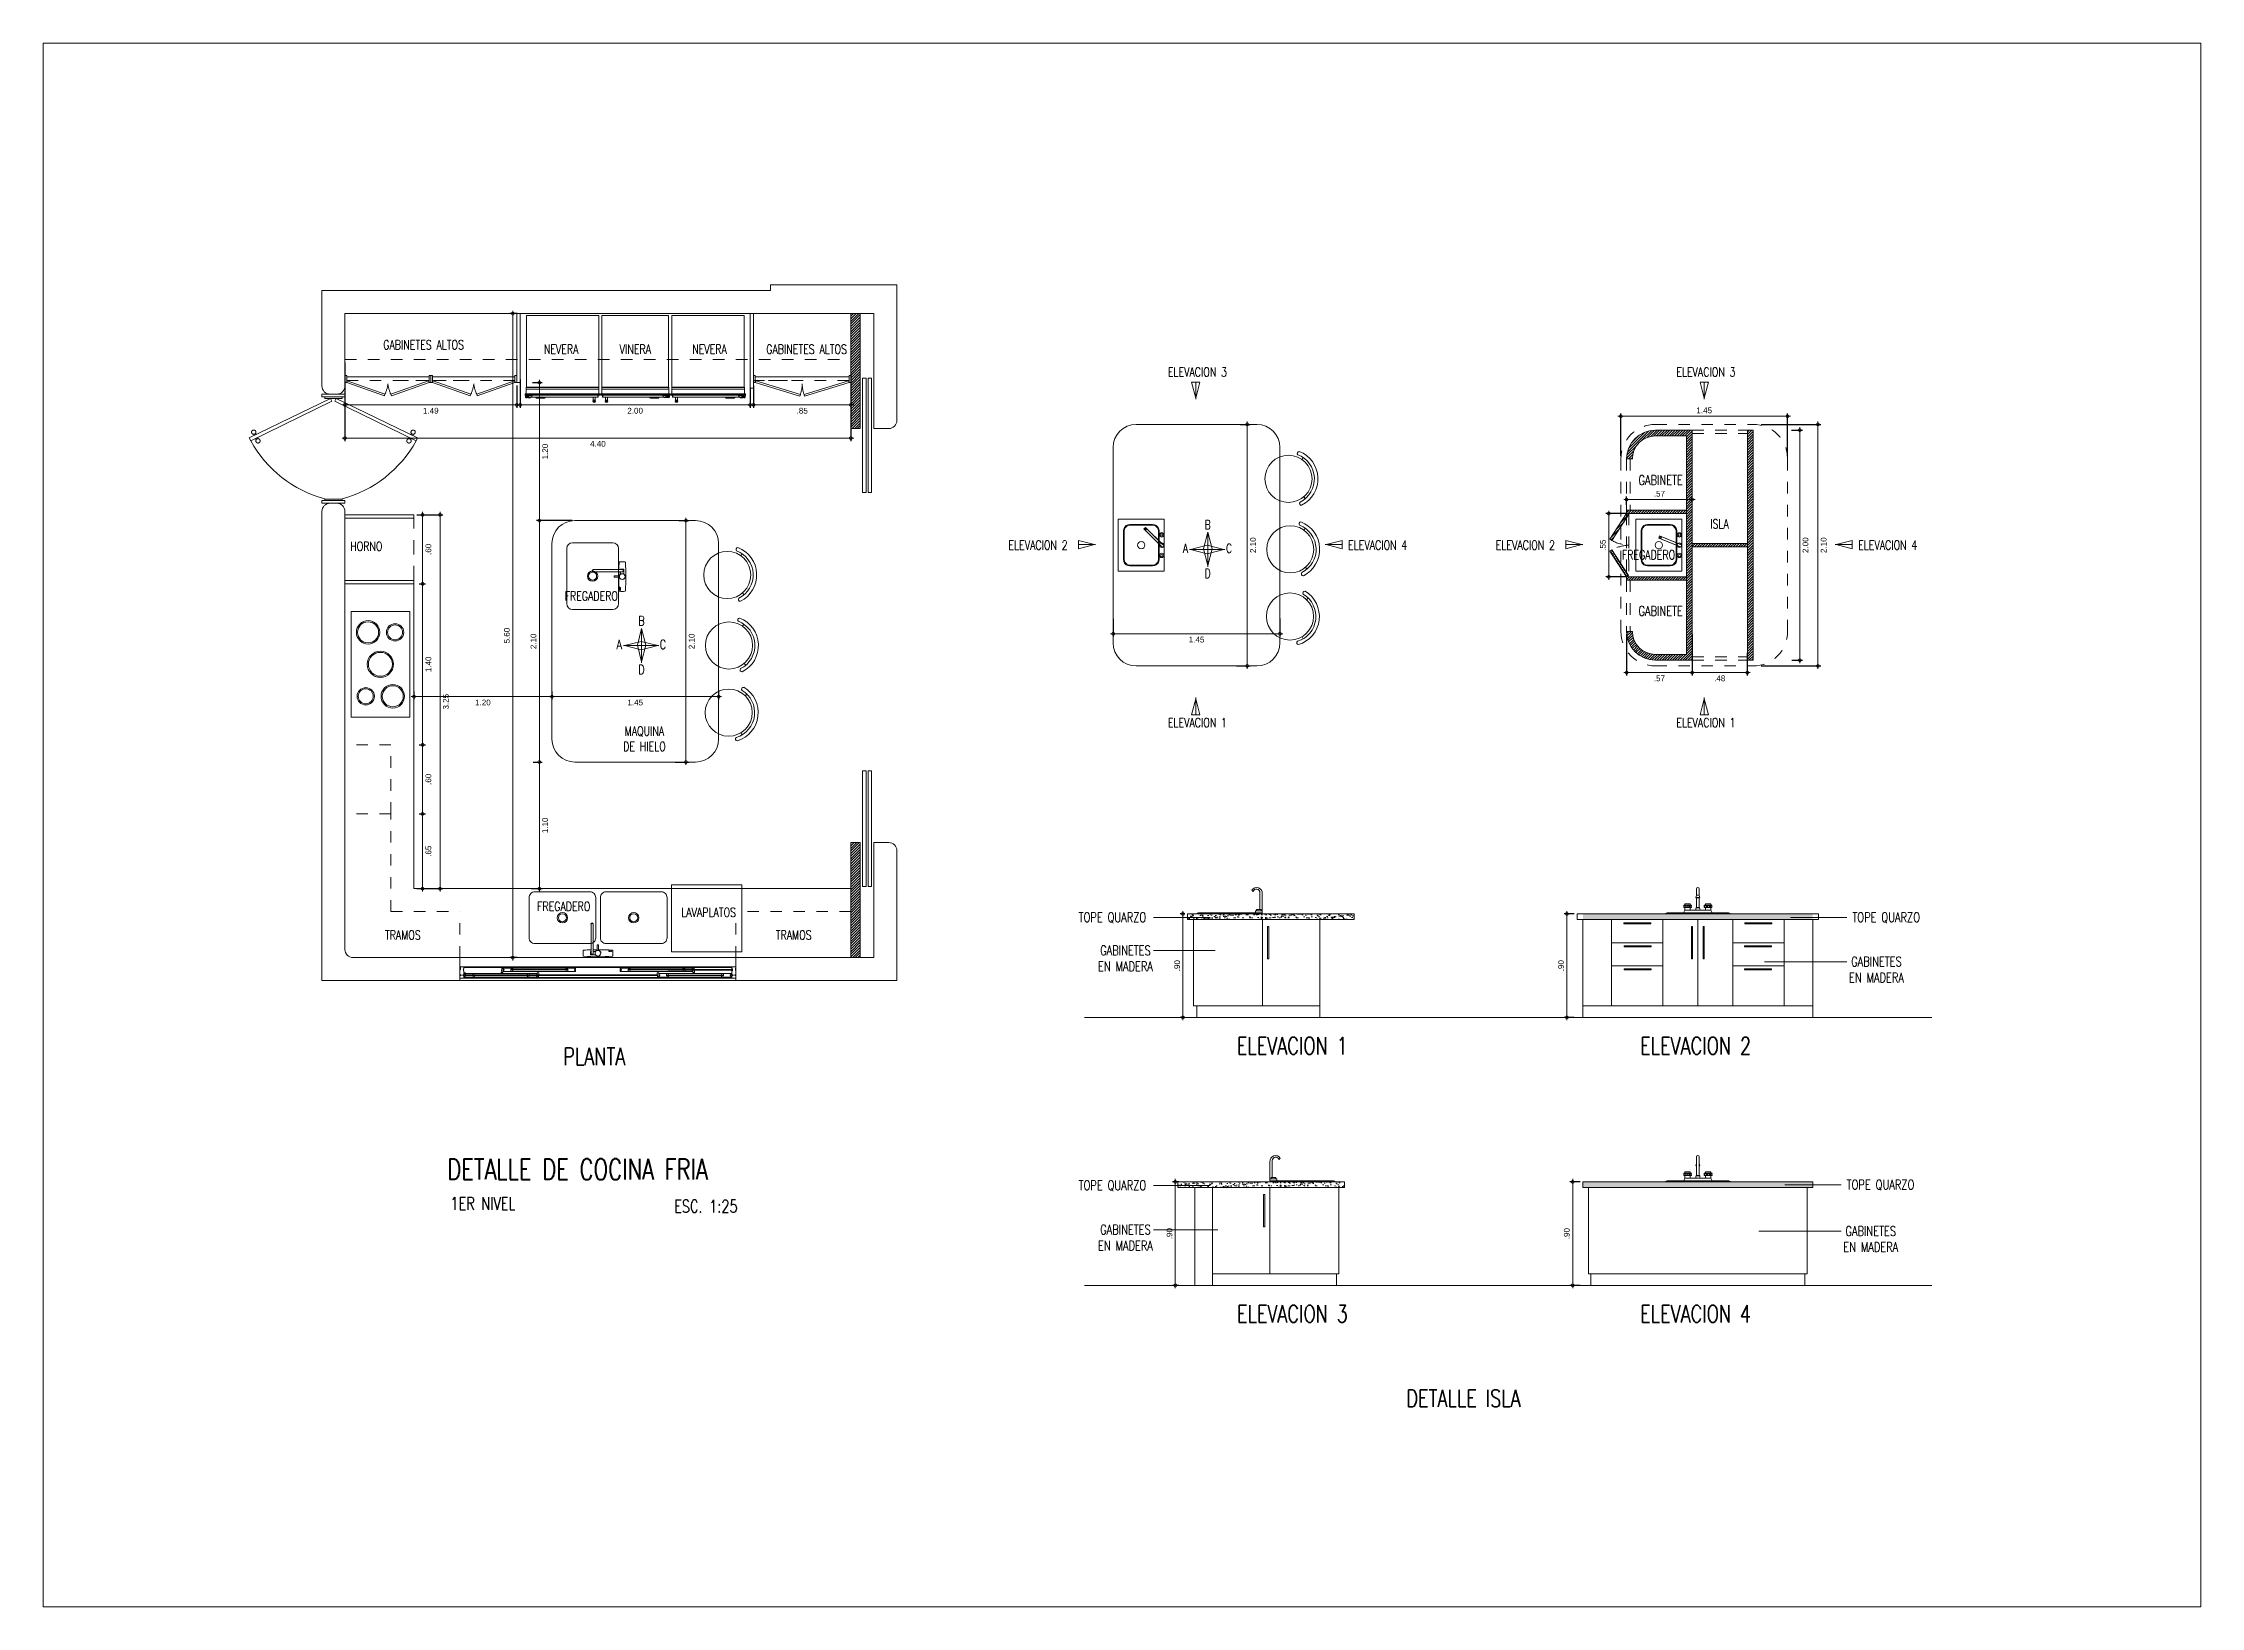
# Model space of a CAD drawing. Header units: metres. Extents: x 8 to 2416, y -346 to 476.
# Drawn here: x 321.27 to 340.04, y 6.4 to 20 of the extents above; entities that cross this region are included whole.
import ezdxf

# ---------------------------------------------------------------- set-up
doc = ezdxf.new("R2010")
doc.units = ezdxf.units.M
doc.header["$PDMODE"] = 34
for name, pattern in [('0', [0]), ('DASHED', [0.75, 0.5, -0.25]), ('DASHED2', [0.375, 0.25, -0.125]), ('HIDDEN2', [0.1875, 0.125, -0.0625])]:
    doc.linetypes.add(name, pattern=pattern)
doc.layers.get('0').update_dxf_attribs({"color": 250, "linetype": '0', "lineweight": 20})
doc.layers.get('Defpoints').update_dxf_attribs({"color": 6})
for name, color, linetype, lineweight in [('01_Mobiliario', 19, 'Continuous', 0), ('02_mobiliario', 250, 'Continuous', 5), ('A-DOOR', 35, 'Continuous', 5), ('A-EQPM-OVHD', 253, 'DASHED2', 5), ('A-WALL', 250, 'Continuous', 20), ('cristales', 131, 'Continuous', 0), ('DIMENSIONES', 5, 'Continuous', 5), ('MOB FIJOS', 251, 'Continuous', 0), ('MOBILIARIOS', 252, 'Continuous', 0), ('piso', 253, 'Continuous', 0), ('PLF 01', 252, 'Continuous', 9), ('PROYECCION', 9, 'DASHED', 0), ('SE-2', 252, 'Continuous', 9), ('SE-3', 253, 'Continuous', 5), ('textos', 7, 'Continuous', 0)]:
    doc.layers.add(name, color=color, linetype=linetype, lineweight=lineweight)
doc.styles.add('Arch-Dim', font='romans.shx', dxfattribs={"width": 0.75})
doc.styles.add('ESC25-2mm', font='arial.ttf', dxfattribs={"height": 0.05})
doc.dimstyles.new('DIMS25', dxfattribs={"dimtxt": 0.05, "dimasz": 0.05, "dimexe": 0.025, "dimexo": 0.025, "dimgap": 0.025, "dimtad": 2, "dimzin": 4, "dimdsep": 46, "dimtxsty": 'ESC25-2mm', "dimblk": 'DOTSMALL', "dimcen": 0.025, "dimdle": 0.025, "dimclrd": 256, "dimclre": 256, "dimclrt": 1, "dimadec": 0, "dimazin": 0, "dimtfac": 1, "dimtix": 1, "dimtmove": 2, "dimatfit": 3, "dimfxl": 1, "dimtolj": 1, "dimtzin": 0, "dimlwd": -1, "dimarcsym": 0})
pattern_1 = [(45, (334.979389, 15.590823), (-0.0112253, 0.0112253), [])]
pattern_2 = [(45, (-21.124351, 28.013353), (-0.01122532015, 0.01122532015), [])]

msp = doc.modelspace()

# ---------------------------------------------------------------- texts
at = {"layer": 'textos', "style": 'Arch-Dim'}
for s, insert, char_height, width, attachment_point in [('\\pxt5.9124,29;GABINETES ALTOS', (324.2289, 17.413), 0.08, 26.65337, 1), ('\\pxt5.9124,29;NEVERA', (325.6261, 17.3742), 0.08, 26.65337, 1), ('\\pxt5.9124,29;VINERA', (326.2854, 17.3742), 0.08, 26.65337, 1), ('\\pxt5.9124,29;NEVERA', (327.2173, 17.3742), 0.08, 26.65337, 3), ('\\pxt5.9124,29;GABINETES ALTOS', (328.2619, 17.3742), 0.08, 26.65337, 3), ('\\pxt5.9124,29;ELEVACION 3', (331.0532, 17.1759, 0.9042), 0.08, 1.189165, 1), ('\\pxt5.9124,29;ELEVACION 3', (335.4759, 17.1759), 0.08, 1.189165, 1), ('\\pxsm1;{\\H0.2554x;GABINETE}', (335.5326, 16.2378, 0.2096), 0.326944, 3.010068, 3), ('\\pxt5.9124,29;ISLA', (335.77, 15.8553), 0.08, 26.65337, 1), ('    {\\H1.3313x; }HORNO', (323.7228, 15.6606), 0.08, 26.65337, 1), ('\\pxt5.9124,29;ELEVACION 2', (333.9052, 15.6707), 0.08, 1.189165, 1), ('\\pxt5.9124,29;FREGADERO', (335.0024, 15.5864), 0.08, 26.65337, 1), ('\\pxt5.9124,29;ELEVACION 4', (337.057, 15.6707), 0.08, 1.189165, 1), ('\\pxt5.9124,29;FREGADERO', (325.807, 15.2283), 0.08, 26.65337, 1), ('\\pxsm1;{\\H0.2554x;GABINETE}', (335.5326, 15.0998, 0.2096), 0.326944, 3.010068, 3), ('\\pxt5.9124,29;ELEVACION 1', (335.4759, 14.1274), 0.08, 1.189165, 1), ('\\pxqc,t5.9124,29;MAQUINA DE HIELO', (326.7525, 14.0534), 0.08, 0.503123, 3), ('\\pxt5.9124,29;FREGADERO', (325.5675, 12.4493), 0.08, 26.65337, 7), ('\\pxt5.9124,29;LAVAPLATOS', (327.2973, 12.4773), 0.08, 26.65337, 3), ('\\pxsm1,qc;{\\H0.2554x;TOPE QUARZO}', (332.0761, 12.4363, -0.2668), 0.326944, 3.010068, 3), ('\\pxsm1,qc;{\\H0.2554x;TOPE QUARZO}', (338.8059, 12.4363, -0.2668), 0.326944, 3.010068, 3), ('\\pxt5.9124,29;TRAMOS', (324.2443, 12.2003), 0.08, 26.65337, 7), ('\\pxt5.9124,29;TRAMOS', (327.6434, 12.2003), 0.08, 26.65337, 7), ('\\pxsm1,qc;{\\H0.2554x;GABINETES\\PEN MADERA}', (332.1894, 12.1487, -0.2668), 0.326944, 3.010068, 3), ('\\pxsm1,qc;{\\H0.2554x;GABINETES\\PEN MADERA}', (338.7213, 12.0515, -0.2668), 0.326944, 3.010068, 3), ('\\pxsm1,qc;{\\H0.2554x;TOPE QUARZO}', (332.0761, 10.1059, -0.3281), 0.326944, 3.010068, 3), ('\\pxsm1,qc;{\\H0.2554x;TOPE QUARZO}', (338.7561, 10.1123, -0.2822), 0.326944, 3.010068, 3), ('\\pxsm1,qc;{\\H0.2554x;GABINETES\\PEN MADERA}', (332.1894, 9.7211, -0.3281), 0.326944, 3.010068, 3), ('\\pxsm1,qc;{\\H0.2554x;GABINETES\\PEN MADERA}', (338.6715, 9.7084, -0.2822), 0.326944, 3.010068, 3)]:
    msp.add_mtext(s, dxfattribs=dict(at, insert=insert, char_height=char_height, width=width, attachment_point=attachment_point))
at = {"layer": 'textos', "lineweight": 13, "char_height": 0.08, "width": 1.189165, "style": 'Arch-Dim'}
for s, insert, attachment_point in [('\\pxt5.9124,29;B', (331.4266, 15.8481), 3), ('\\pxt5.9124,29;ELEVACION 2', (329.667, 15.6707), 1), ('\\pxt5.9124,29;A', (331.2295, 15.6424), 3), ('\\pxt5.9124,29;C', (331.6125, 15.6424), 3), ('\\pxt5.9124,29;ELEVACION 4', (332.621, 15.6707), 1), ('\\pxt5.9124,29;D', (331.4266, 15.4243), 3), ('\\pxt5.9124,29;B', (326.5026, 15.0124), 3), ('\\pxt5.9124,29;A', (326.3055, 14.8066), 3), ('\\pxt5.9124,29;C', (326.6885, 14.8066), 3), ('\\pxt5.9124,29;D', (326.5026, 14.5886), 3), ('\\pxt5.9124,29;ELEVACION 1', (331.0532, 14.1274, 0.9042), 1)]:
    msp.add_mtext(s, dxfattribs=dict(at, insert=insert, attachment_point=attachment_point))
at = {"layer": 'textos', "lineweight": 13, "attachment_point": 1, "style": 'Arch-Dim'}
for s, insert, char_height in [('PLANTA', (325.7948, 11.26), 0.15), ('DETALLE DE COCINA FRIA', (324.7847, 10.2933), 0.18), ('1ER NIVEL', (324.8127, 9.9606), 0.11), ('ESC. 1:25', (326.7594, 9.9369), 0.11)]:
    msp.add_mtext_dynamic_manual_height_columns(s, width=26.65337, gutter_width=15, heights=[0], dxfattribs=dict(at, insert=insert, char_height=char_height))
at = {"layer": 'textos', "char_height": 0.15, "attachment_point": 1, "style": 'Arch-Dim'}
for s, insert in [('ELEVACION 1', (331.6533, 11.3522)), ('ELEVACION 2', (335.1612, 11.3522)), ('ELEVACION 3', (331.6542, 9.0217, -0.0613)), ('ELEVACION 4', (335.1614, 9.0217, -0.0154)), ('DETALLE ISLA', (333.1282, 8.2867, -0.014))]:
    msp.add_mtext_dynamic_manual_height_columns(s, width=3.143835, gutter_width=15, heights=[0.15], dxfattribs=dict(at, insert=insert))

# ---------------------------------------------------------------- blocks, each defined once
blk = doc.blocks.new('Fenton Bead')
at = {"color": 7}
blk.add_lwpolyline([(2, 12, -0.341999), (0, 11), (0, 11), (0, 1), (1, 0), (18, 0), (18, 0), (15, 13, 0.339454), (13, 14), (4, 14, 0.341999)], format="xyb", close=True, dxfattribs=at)
blk = doc.blocks.new('A$Cd5cd191f')
at = {"layer": 'A-DOOR', "color": 7}
for p, q in [((-0.05, 0.2), (2.35, 0.2)), ((-0.05, 0.118), (-0.048, 0.12)), ((-0.05, 0.114), (-0.05, 0.118)), ((-0.046, 0.114), (-0.05, 0.114)), ((-0.05, 0.049), (-0.05, 0.095)), ((-0.05, 0.095), (-0.046, 0.095)), ((-0.04, 0.049), (-0.05, 0.049)), ((-0.05, 0.02), (-0.05, 0.043)), ((-0.05, 0.043), (-0.04, 0.043)), ((-0.017, 0.02), (-0.05, 0.02)), ((2.35, 0.02), (-0.05, 0.02)), ((2.35, 0), (-0.05, 0)), ((-0.048, 0.12), (-0.017, 0.12)), ((-0.046, 0.095), (-0.046, 0.114)), ((-0.04, 0.043), (-0.04, 0.049)), ((-0.016, 0.049), (-0.026, 0.049)), ((-0.026, 0.049), (-0.026, 0.043)), ((-0.026, 0.043), (-0.016, 0.043)), ((-0.016, 0.103), (-0.02, 0.103)), ((-0.02, 0.103), (-0.02, 0.084)), ((-0.02, 0.084), (-0.016, 0.084)), ((-0.019, 0.043), (-0.019, 0.049)), ((-0.019, 0.049), (-0.016, 0.049)), ((-0.016, 0.043), (-0.019, 0.043)), ((-0.017, 0.12), (-0.016, 0.118)), ((2.318, 0.12), (-0.017, 0.12)), ((-0.016, 0.021), (-0.017, 0.02)), ((-0.016, 0.118), (-0.016, 0.103)), ((-0.016, 0.084), (-0.016, 0.049)), ((-0.016, 0.068), (-0.001, 0.068)), ((-0.016, 0.049), (-0.016, 0.068)), ((-0.016, 0.043), (-0.016, 0.021)), ((-0.016, 0.021), (-0.016, 0.043)), ((-0.008, 0.032), (-0.016, 0.032)), ((-0.008, 0.061), (-0.01, 0.059)), ((-0.01, 0.059), (-0.01, 0.054)), ((-0.01, 0.054), (-0.004, 0.054)), ((-0.004, 0.051), (-0.01, 0.051)), ((-0.01, 0.051), (-0.01, 0.049)), ((-0.01, 0.049), (0, 0.049)), ((0, 0.043), (-0.01, 0.043)), ((-0.01, 0.043), (-0.01, 0.041)), ((-0.01, 0.041), (-0.004, 0.041)), ((-0.004, 0.038), (-0.01, 0.038)), ((-0.01, 0.038), (-0.01, 0.032)), ((-0.01, 0.032), (-0.008, 0.031)), ((0.057, 0.061), (-0.008, 0.061)), ((-0.008, 0.031), (0.072, 0.031)), ((-0.001, 0.068), (-0.005, 0.035)), ((-0.004, 0.054), (-0.004, 0.051)), ((-0.004, 0.041), (-0.004, 0.038)), ((0, 0.049), (0, 0.043)), ((0.058, 0.059), (0.057, 0.061)), ((0.058, 0.042), (0.058, 0.059)), ((0.058, 0.045), (0.063, 0.045)), ((0.058, 0.045), (0.063, 0.045)), ((0.076, 0.042), (0.058, 0.042)), ((0.063, 0.043), (0.069, 0.047)), ((0.063, 0.047), (0.069, 0.043)), ((0.54, 0.062), (0.071, 0.062)), ((0.072, 0.031), (0.074, 0.032)), ((0.072, 0.031), (0.539, 0.031)), ((0.074, 0.032), (0.076, 0.041)), ((0.076, 0.041), (0.076, 0.042)), ((0.076, 0.042), (0.076, 0.042)), ((0.309, 0.071), (0.314, 0.105)), ((0.324, 0.071), (0.309, 0.071)), ((0.317, 0.108), (0.324, 0.108)), ((0.324, 0.108), (0.326, 0.109)), ((0.324, 0.102), (0.324, 0.108)), ((0.33, 0.102), (0.324, 0.102)), ((0.324, 0.097), (0.324, 0.099)), ((0.324, 0.099), (0.33, 0.099)), ((0.334, 0.097), (0.324, 0.097)), ((0.324, 0.089), (0.324, 0.091)), ((0.324, 0.091), (0.334, 0.091)), ((0.33, 0.089), (0.324, 0.089)), ((0.324, 0.081), (0.324, 0.086)), ((0.324, 0.086), (0.33, 0.086)), ((0.326, 0.079), (0.324, 0.081)), ((0.324, 0.081), (0.324, 0.071)), ((0.326, 0.109), (0.406, 0.109)), ((0.391, 0.079), (0.326, 0.079)), ((0.33, 0.099), (0.33, 0.102)), ((0.33, 0.086), (0.33, 0.089)), ((0.334, 0.091), (0.334, 0.097)), ((0.392, 0.081), (0.391, 0.079)), ((0.41, 0.098), (0.392, 0.098)), ((0.392, 0.098), (0.392, 0.081)), ((0.392, 0.095), (0.397, 0.095)), ((0.392, 0.095), (0.397, 0.095)), ((0.397, 0.097), (0.403, 0.093)), ((0.397, 0.093), (0.403, 0.097)), ((0.406, 0.109), (0.408, 0.108)), ((0.874, 0.109), (0.406, 0.109)), ((0.406, 0.078), (0.875, 0.078)), ((0.408, 0.108), (0.41, 0.1)), ((0.41, 0.1), (0.41, 0.099)), ((0.41, 0.099), (0.41, 0.098)), ((0.536, 0.041), (0.536, 0.042)), ((0.536, 0.042), (0.536, 0.042)), ((0.536, 0.042), (0.554, 0.042)), ((0.538, 0.032), (0.536, 0.041)), ((0.539, 0.031), (0.538, 0.032)), ((0.62, 0.031), (0.539, 0.031)), ((0.549, 0.043), (0.543, 0.047)), ((0.549, 0.047), (0.543, 0.043)), ((0.554, 0.045), (0.549, 0.045)), ((0.554, 0.045), (0.549, 0.045)), ((0.554, 0.059), (0.555, 0.061)), ((0.554, 0.042), (0.554, 0.059)), ((0.555, 0.061), (0.62, 0.061)), ((0.622, 0.049), (0.612, 0.049)), ((0.612, 0.049), (0.612, 0.043)), ((0.612, 0.043), (0.622, 0.043)), ((0.622, 0.054), (0.616, 0.054)), ((0.616, 0.054), (0.616, 0.051)), ((0.616, 0.051), (0.622, 0.051)), ((0.622, 0.041), (0.616, 0.041)), ((0.616, 0.041), (0.616, 0.038)), ((0.616, 0.038), (0.622, 0.038)), ((0.62, 0.061), (0.622, 0.059)), ((0.622, 0.032), (0.62, 0.031)), ((0.622, 0.059), (0.622, 0.068)), ((0.622, 0.068), (0.637, 0.068)), ((0.622, 0.059), (0.622, 0.054)), ((0.622, 0.051), (0.622, 0.049)), ((0.622, 0.043), (0.622, 0.041)), ((0.622, 0.038), (0.622, 0.032)), ((0.629, 0.032), (0.622, 0.032)), ((0.637, 0.068), (0.632, 0.035)), ((0.872, 0.108), (0.87, 0.1)), ((0.87, 0.1), (0.87, 0.099)), ((0.87, 0.099), (0.87, 0.098)), ((0.87, 0.098), (0.888, 0.098)), ((0.874, 0.109), (0.872, 0.108)), ((0.954, 0.109), (0.874, 0.109)), ((0.883, 0.097), (0.877, 0.093)), ((0.883, 0.093), (0.877, 0.097)), ((0.888, 0.095), (0.883, 0.095)), ((0.888, 0.095), (0.883, 0.095)), ((0.888, 0.098), (0.888, 0.081)), ((0.888, 0.081), (0.889, 0.079)), ((0.889, 0.079), (0.954, 0.079)), ((0.946, 0.091), (0.946, 0.097)), ((0.946, 0.097), (0.956, 0.097)), ((0.956, 0.091), (0.946, 0.091)), ((0.95, 0.099), (0.95, 0.102)), ((0.95, 0.102), (0.956, 0.102)), ((0.956, 0.099), (0.95, 0.099)), ((0.95, 0.086), (0.95, 0.089)), ((0.95, 0.089), (0.956, 0.089)), ((0.956, 0.086), (0.95, 0.086)), ((0.956, 0.108), (0.954, 0.109)), ((0.954, 0.079), (0.956, 0.081)), ((0.956, 0.102), (0.956, 0.108)), ((0.956, 0.097), (0.956, 0.099)), ((0.956, 0.089), (0.956, 0.091)), ((0.956, 0.081), (0.956, 0.086)), ((1.344, 0.108), (1.346, 0.109)), ((1.344, 0.102), (1.344, 0.108)), ((1.35, 0.102), (1.344, 0.102)), ((1.344, 0.097), (1.344, 0.099)), ((1.344, 0.099), (1.35, 0.099)), ((1.354, 0.097), (1.344, 0.097)), ((1.344, 0.089), (1.344, 0.091)), ((1.344, 0.091), (1.354, 0.091)), ((1.35, 0.089), (1.344, 0.089)), ((1.344, 0.081), (1.344, 0.086)), ((1.344, 0.086), (1.35, 0.086)), ((1.346, 0.079), (1.344, 0.081)), ((1.346, 0.109), (1.426, 0.109)), ((1.411, 0.079), (1.346, 0.079)), ((1.35, 0.099), (1.35, 0.102)), ((1.35, 0.086), (1.35, 0.089)), ((1.354, 0.091), (1.354, 0.097)), ((1.412, 0.081), (1.411, 0.079)), ((1.43, 0.098), (1.412, 0.098)), ((1.412, 0.098), (1.412, 0.081)), ((1.412, 0.095), (1.417, 0.095)), ((1.412, 0.095), (1.417, 0.095)), ((1.417, 0.097), (1.423, 0.093)), ((1.417, 0.093), (1.423, 0.097)), ((1.894, 0.078), (1.425, 0.078)), ((1.426, 0.109), (1.428, 0.108)), ((1.426, 0.109), (1.894, 0.109)), ((1.428, 0.108), (1.43, 0.1)), ((1.43, 0.1), (1.43, 0.099)), ((1.43, 0.099), (1.43, 0.098)), ((1.679, 0.068), (1.664, 0.068)), ((1.664, 0.068), (1.668, 0.035)), ((1.671, 0.032), (1.679, 0.032)), ((1.679, 0.059), (1.679, 0.068)), ((1.68, 0.061), (1.679, 0.059)), ((1.679, 0.059), (1.679, 0.054)), ((1.679, 0.054), (1.685, 0.054)), ((1.685, 0.051), (1.679, 0.051)), ((1.679, 0.051), (1.679, 0.049)), ((1.679, 0.049), (1.688, 0.049)), ((1.688, 0.043), (1.679, 0.043)), ((1.679, 0.043), (1.679, 0.041)), ((1.679, 0.041), (1.685, 0.041)), ((1.685, 0.038), (1.679, 0.038)), ((1.679, 0.038), (1.679, 0.032)), ((1.679, 0.032), (1.68, 0.031)), ((1.745, 0.061), (1.68, 0.061)), ((1.68, 0.031), (1.761, 0.031)), ((1.685, 0.054), (1.685, 0.051)), ((1.685, 0.041), (1.685, 0.038)), ((1.688, 0.049), (1.688, 0.043)), ((1.747, 0.059), (1.745, 0.061)), ((1.747, 0.042), (1.747, 0.059)), ((1.747, 0.045), (1.752, 0.045)), ((1.747, 0.045), (1.752, 0.045)), ((1.764, 0.042), (1.747, 0.042)), ((1.752, 0.043), (1.758, 0.047)), ((1.752, 0.047), (1.758, 0.043)), ((1.76, 0.062), (2.229, 0.062)), ((1.761, 0.031), (1.762, 0.032)), ((2.228, 0.031), (1.761, 0.031)), ((1.762, 0.032), (1.765, 0.041)), ((1.765, 0.042), (1.764, 0.042)), ((1.765, 0.041), (1.765, 0.042)), ((1.892, 0.108), (1.89, 0.1)), ((1.89, 0.1), (1.89, 0.099)), ((1.89, 0.099), (1.89, 0.098)), ((1.89, 0.098), (1.908, 0.098)), ((1.894, 0.109), (1.892, 0.108)), ((1.974, 0.109), (1.894, 0.109)), ((1.903, 0.097), (1.897, 0.093)), ((1.903, 0.093), (1.897, 0.097)), ((1.908, 0.095), (1.903, 0.095)), ((1.908, 0.095), (1.903, 0.095)), ((1.908, 0.098), (1.908, 0.081)), ((1.908, 0.081), (1.909, 0.079)), ((1.909, 0.079), (1.974, 0.079)), ((1.966, 0.091), (1.966, 0.097)), ((1.966, 0.097), (1.976, 0.097)), ((1.976, 0.091), (1.966, 0.091)), ((1.97, 0.099), (1.97, 0.102)), ((1.97, 0.102), (1.976, 0.102)), ((1.976, 0.099), (1.97, 0.099)), ((1.97, 0.086), (1.97, 0.089)), ((1.97, 0.089), (1.976, 0.089)), ((1.976, 0.086), (1.97, 0.086)), ((1.976, 0.108), (1.974, 0.109)), ((1.974, 0.079), (1.976, 0.081)), ((1.976, 0.102), (1.976, 0.108)), ((1.983, 0.108), (1.976, 0.108)), ((1.976, 0.097), (1.976, 0.099)), ((1.976, 0.089), (1.976, 0.091)), ((1.976, 0.081), (1.976, 0.086)), ((1.976, 0.081), (1.976, 0.071)), ((1.976, 0.071), (1.991, 0.071)), ((1.991, 0.071), (1.986, 0.105)), ((2.224, 0.041), (2.224, 0.042)), ((2.224, 0.042), (2.225, 0.042)), ((2.226, 0.032), (2.224, 0.041)), ((2.225, 0.042), (2.242, 0.042)), ((2.228, 0.031), (2.226, 0.032)), ((2.309, 0.031), (2.228, 0.031)), ((2.237, 0.043), (2.231, 0.047)), ((2.237, 0.047), (2.231, 0.043)), ((2.242, 0.045), (2.237, 0.045)), ((2.242, 0.045), (2.237, 0.045)), ((2.242, 0.059), (2.244, 0.061)), ((2.242, 0.042), (2.242, 0.059)), ((2.244, 0.061), (2.309, 0.061)), ((2.31, 0.049), (2.3, 0.049)), ((2.3, 0.049), (2.3, 0.043)), ((2.3, 0.043), (2.31, 0.043)), ((2.31, 0.054), (2.304, 0.054)), ((2.304, 0.054), (2.304, 0.051)), ((2.304, 0.051), (2.31, 0.051)), ((2.31, 0.041), (2.304, 0.041)), ((2.304, 0.041), (2.304, 0.038)), ((2.304, 0.038), (2.31, 0.038)), ((2.309, 0.061), (2.31, 0.059)), ((2.31, 0.032), (2.309, 0.031)), ((2.31, 0.059), (2.31, 0.054)), ((2.31, 0.051), (2.31, 0.049)), ((2.31, 0.043), (2.31, 0.041)), ((2.31, 0.038), (2.31, 0.032)), ((2.318, 0.12), (2.316, 0.118)), ((2.316, 0.118), (2.316, 0.103)), ((2.316, 0.103), (2.32, 0.103)), ((2.32, 0.084), (2.316, 0.084)), ((2.316, 0.084), (2.316, 0.049)), ((2.316, 0.049), (2.326, 0.049)), ((2.326, 0.043), (2.316, 0.043)), ((2.316, 0.043), (2.316, 0.021)), ((2.316, 0.021), (2.318, 0.02)), ((2.349, 0.12), (2.318, 0.12)), ((2.318, 0.02), (2.35, 0.02)), ((2.32, 0.103), (2.32, 0.084)), ((2.326, 0.049), (2.326, 0.043)), ((2.34, 0.043), (2.34, 0.049)), ((2.34, 0.049), (2.35, 0.049)), ((2.35, 0.043), (2.34, 0.043)), ((2.346, 0.089), (2.346, 0.108)), ((2.346, 0.108), (2.35, 0.108)), ((2.35, 0.089), (2.346, 0.089)), ((2.35, 0.118), (2.349, 0.12)), ((2.35, 0.108), (2.35, 0.118)), ((2.35, 0.049), (2.35, 0.089)), ((2.35, 0.02), (2.35, 0.043))]:
    blk.add_line(p, q, dxfattribs=at)
at = {"layer": 'A-DOOR', "color": 8}
for p, q in [((2.316, 0.114), (-0.016, 0.114)), ((2.316, 0.026), (-0.016, 0.026)), ((-0.004, 0.049), (1.666, 0.049)), ((-0.004, 0.043), (1.667, 0.043)), ((1.758, 0.097), (2.32, 0.097)), ((1.759, 0.091), (2.32, 0.091))]:
    blk.add_line(p, q, dxfattribs=at)
at = {"layer": 'A-DOOR', "color": 7}
for points in [[(0.058, 0.045), (0.063, 0.045), (0.063, 0.045), (0.058, 0.045)], [(0.063, 0.043), (0.069, 0.043), (0.069, 0.047), (0.063, 0.047)], [(0.063, 0.047), (0.549, 0.047), (0.549, 0.043), (0.063, 0.043)], [(0.063, 0.043), (0.549, 0.043), (0.549, 0.047), (0.063, 0.047)], [(0.076, 0.047), (0.064, 0.047), (0.064, 0.048), (0.076, 0.048)], [(0.076, 0.042), (0.064, 0.042), (0.064, 0.043), (0.076, 0.043)], [(0.069, 0.043), (0.074, 0.043), (0.074, 0.047), (0.069, 0.047)], [(0.392, 0.095), (0.397, 0.095), (0.397, 0.095), (0.392, 0.095)], [(0.883, 0.093), (0.397, 0.093), (0.397, 0.097), (0.883, 0.097)], [(0.883, 0.097), (0.397, 0.097), (0.397, 0.093), (0.883, 0.093)], [(0.397, 0.097), (0.403, 0.097), (0.403, 0.093), (0.397, 0.093)], [(0.41, 0.098), (0.398, 0.098), (0.398, 0.097), (0.41, 0.097)], [(0.41, 0.093), (0.398, 0.093), (0.398, 0.092), (0.41, 0.092)], [(0.403, 0.097), (0.408, 0.097), (0.408, 0.093), (0.403, 0.093)], [(0.536, 0.047), (0.548, 0.047), (0.548, 0.048), (0.536, 0.048)], [(0.536, 0.042), (0.548, 0.042), (0.548, 0.043), (0.536, 0.043)], [(0.543, 0.043), (0.538, 0.043), (0.538, 0.047), (0.543, 0.047)], [(0.549, 0.043), (0.543, 0.043), (0.543, 0.047), (0.549, 0.047)], [(0.554, 0.045), (0.549, 0.045), (0.549, 0.045), (0.554, 0.045)], [(0.87, 0.098), (0.882, 0.098), (0.882, 0.097), (0.87, 0.097)], [(0.87, 0.093), (0.882, 0.093), (0.882, 0.092), (0.87, 0.092)], [(0.877, 0.097), (0.872, 0.097), (0.872, 0.093), (0.877, 0.093)], [(0.883, 0.097), (0.877, 0.097), (0.877, 0.093), (0.883, 0.093)], [(0.888, 0.095), (0.883, 0.095), (0.883, 0.095), (0.888, 0.095)], [(1.412, 0.095), (1.417, 0.095), (1.417, 0.095), (1.412, 0.095)], [(1.417, 0.097), (1.423, 0.097), (1.423, 0.093), (1.417, 0.093)], [(1.417, 0.093), (1.903, 0.093), (1.903, 0.097), (1.417, 0.097)], [(1.417, 0.097), (1.903, 0.097), (1.903, 0.093), (1.417, 0.093)], [(1.43, 0.098), (1.418, 0.098), (1.418, 0.097), (1.43, 0.097)], [(1.43, 0.093), (1.418, 0.093), (1.418, 0.092), (1.43, 0.092)], [(1.423, 0.097), (1.428, 0.097), (1.428, 0.093), (1.423, 0.093)], [(1.747, 0.045), (1.752, 0.045), (1.752, 0.045), (1.747, 0.045)], [(1.764, 0.047), (1.752, 0.047), (1.752, 0.048), (1.764, 0.048)], [(2.237, 0.047), (1.752, 0.047), (1.752, 0.043), (2.237, 0.043)], [(2.237, 0.043), (1.752, 0.043), (1.752, 0.047), (2.237, 0.047)], [(1.752, 0.043), (1.758, 0.043), (1.758, 0.047), (1.752, 0.047)], [(1.764, 0.042), (1.752, 0.042), (1.752, 0.043), (1.764, 0.043)], [(1.758, 0.043), (1.762, 0.043), (1.762, 0.047), (1.758, 0.047)], [(1.89, 0.098), (1.902, 0.098), (1.902, 0.097), (1.89, 0.097)], [(1.89, 0.093), (1.902, 0.093), (1.902, 0.092), (1.89, 0.092)], [(1.897, 0.097), (1.892, 0.097), (1.892, 0.093), (1.897, 0.093)], [(1.903, 0.097), (1.897, 0.097), (1.897, 0.093), (1.903, 0.093)], [(1.908, 0.095), (1.903, 0.095), (1.903, 0.095), (1.908, 0.095)], [(2.225, 0.047), (2.237, 0.047), (2.237, 0.048), (2.225, 0.048)], [(2.225, 0.042), (2.237, 0.042), (2.237, 0.043), (2.225, 0.043)], [(2.231, 0.043), (2.226, 0.043), (2.226, 0.047), (2.231, 0.047)], [(2.237, 0.043), (2.231, 0.043), (2.231, 0.047), (2.237, 0.047)], [(2.242, 0.045), (2.237, 0.045), (2.237, 0.045), (2.242, 0.045)]]:
    blk.add_lwpolyline(points, close=True, dxfattribs=at)
for centre, start, end in [((-0.008, 0.035), 269.9985, 355.7109), ((0.317, 0.105), 89.9985, 175.7109), ((0.629, 0.035), 269.9985, 355.7109), ((1.671, 0.035), 184.2891, 270.0015), ((1.983, 0.105), 4.2891, 90.0015)]:
    blk.add_arc(centre, 0.003, start, end, dxfattribs=at)
at = {"layer": 'cristales', "const_width": 0.004}
for points in [[(0.074, 0.045), (0.538, 0.045)], [(0.872, 0.095), (0.408, 0.095)], [(1.428, 0.095), (1.892, 0.095)], [(2.226, 0.045), (1.762, 0.045)]]:
    blk.add_lwpolyline(points, dxfattribs=at)
at = {"layer": 'A-DOOR', "color": 7, "yscale": 0.001000000023175567, "zscale": 0.001000000023175567}
for p, xscale in [((0.058, 0.048), 0.001000000023175567), ((0.554, 0.048), -0.001000000023175567), ((1.747, 0.048), 0.001000000023175567), ((2.242, 0.048), -0.001000000023175567)]:
    blk.add_blockref('Fenton Bead', p, dxfattribs=dict(at, xscale=xscale))
at = {"layer": 'A-DOOR', "color": 7, "yscale": 0.001000000023175567, "zscale": 0.001000000023175567, "rotation": 180}
for p, xscale in [((0.392, 0.092), -0.001000000023175567), ((0.888, 0.092), 0.001000000023175567), ((1.412, 0.092), -0.001000000023175567), ((1.908, 0.092), 0.001000000023175567)]:
    blk.add_blockref('Fenton Bead', p, dxfattribs=dict(at, xscale=xscale))
blk = doc.blocks.new('SE3')
at = {"layer": 'MOB FIJOS'}
for p, q in [((115.4, 359.7), (115.4, 371.2)), ((132.6, 371.2), (115.4, 371.2)), ((115.4, 359.7), (116.8, 359.7)), ((116.8, 365.4), (116.8, 264.8)), ((124.5, 264.8), (124.5, 365.4)), ((124.5, 359.7), (132.6, 359.7)), ((138.5, 355.7), (138.5, 336.6)), ((143.5, 336.6), (138.5, 336.6)), ((143.5, 336.6), (143.5, 355.7)), ((180, 358.9), (179.6, 358.9)), ((179.6, 358.9), (179.6, 357)), ((179.6, 357), (180, 357)), ((180, 358.1), (180, 358.9)), ((180.7, 358.1), (180, 358.1)), ((180, 357), (180, 357.8)), ((180, 357.8), (180.7, 357.8)), ((181.1, 358.9), (180.7, 358.9)), ((180.7, 358.9), (180.7, 358.1)), ((180.7, 357.8), (180.7, 357)), ((180.7, 357), (181.1, 357)), ((181.1, 357), (181.1, 358.9)), ((181.5, 358.9), (182.8, 358.9)), ((181.5, 357), (181.5, 358.9)), ((182.9, 357), (181.5, 357)), ((181.8, 358.6), (181.8, 358.2)), ((182.8, 358.6), (181.8, 358.6)), ((181.8, 358.2), (182.8, 358.2)), ((181.8, 357.8), (181.8, 357.3)), ((182.8, 357.8), (181.8, 357.8)), ((181.8, 357.3), (182.9, 357.3)), ((182.8, 358.9), (182.8, 358.6)), ((182.8, 358.2), (182.8, 357.8)), ((182.9, 357.3), (182.9, 357)), ((183.2, 358.9), (183.6, 358.9)), ((183.2, 357), (183.2, 358.9)), ((184.5, 357), (183.2, 357)), ((183.6, 358.9), (183.6, 357.3)), ((183.6, 357.3), (184.5, 357.3)), ((184.5, 357.3), (184.5, 357)), ((184.6, 358.9), (185, 358.9)), ((185.2, 357), (184.6, 358.9)), ((185, 358.9), (185.4, 357.5)), ((185.6, 357), (185.2, 357)), ((185.4, 357.5), (185.9, 358.9)), ((186.3, 358.9), (185.6, 357)), ((185.9, 358.9), (186.3, 358.9)), ((186.5, 358.9), (187.8, 358.9)), ((186.5, 357), (186.5, 358.9)), ((187.8, 357), (186.5, 357)), ((186.8, 358.6), (186.8, 358.2)), ((187.8, 358.6), (186.8, 358.6)), ((186.8, 358.2), (187.7, 358.2)), ((186.8, 357.8), (186.8, 357.3)), ((187.7, 357.8), (186.8, 357.8)), ((186.8, 357.3), (187.8, 357.3)), ((187.7, 358.2), (187.7, 357.8)), ((187.8, 358.9), (187.8, 358.6)), ((187.8, 357.3), (187.8, 357)), ((188, 358.9), (188.5, 358.9)), ((188.6, 358), (188, 358.9)), ((188, 357), (188.6, 358)), ((188.4, 357), (188, 357)), ((188.8, 357.7), (188.4, 357)), ((188.5, 358.9), (188.8, 358.3)), ((188.8, 358.3), (189.2, 358.9)), ((189.2, 357), (188.8, 357.7)), ((189.6, 358.9), (189, 358)), ((189, 358), (189.7, 357)), ((189.2, 358.9), (189.6, 358.9)), ((189.7, 357), (189.2, 357)), ((116.5, 264.1), (116.5, 263.5)), ((116.8, 264.8), (116.8, 264.1)), ((124.5, 264.1), (124.5, 264.8)), ((124.8, 263.5), (124.8, 264.1))]:
    blk.add_line(p, q, dxfattribs=at)
blk.add_circle((141, 365.4), 10, dxfattribs=at)
for centre, radius, start, end in [((200.7, 365.4), 111.9, 175.21335, 184.78665), ((90.8, 374.6), 1.52, 93.44813, 175.21335), ((90.8, 356.2), 1.52, 184.78665, 266.55187), ((141, -458.7), 836.4, 86.55187, 93.44813), ((141, 1189.5), 836.4, 266.55187, 268.34675), ((120.7, 365.4), 3.91, 0, 192.05241), ((120.7, 365.4), 3.81, 0, 180), ((120.7, 365.4), 3.91, 347.91126, 0), ((141, 1189.5), 836.4, 268.86891, 269.82948), ((141, 365.4), 10.2, 0, 255.81817), ((141, 365.4), 10.2, 284.18183, 0), ((141, 1189.5), 836.4, 270.17052, 273.44813), ((191.2, 374.6), 1.52, 4.78665, 86.55187), ((191.2, 356.2), 1.52, 273.44813, 355.21335), ((81.2, 365.4), 111.9, 355.21335, 4.78665)]:
    blk.add_arc(centre, radius, start, end, dxfattribs=at)
for centre, major_axis, start_param, end_param in [((120.7, 264.1), (4.12, 0), 2.748282, 6.283185), ((120.7, 263.5), (4.12, 0), 3.141593, 6.283185), ((120.7, 264.8), (-3.81, 0), 0, 3.141593), ((120.7, 264.1), (3.81, 0), 3.141593, 6.283185), ((120.7, 264.1), (4.12, 0), 0, 0.393311)]:
    blk.add_ellipse(centre, major_axis=major_axis, ratio=0.996195, start_param=start_param, end_param=end_param, dxfattribs=at)
blk = doc.blocks.new('A$C42cea3f9')
at = {"layer": 'MOB FIJOS'}
for points in [[(0.53, 0.564), (0.05, 0.564, 0.414214), (0, 0.514), (0, 0.164, 0.414214), (0.05, 0.114), (0.53, 0.114, 0.414214), (0.58, 0.164), (0.58, 0.514, 0.414214)], [(0.67, 0.564), (1.15, 0.564, -0.414214), (1.2, 0.514), (1.2, 0.164, -0.414214), (1.15, 0.114), (0.67, 0.114, -0.414214), (0.62, 0.164), (0.62, 0.514, -0.414214)]]:
    blk.add_lwpolyline(points, format="xyb", close=True, dxfattribs=at)
at = {"layer": 'MOB FIJOS', "ltscale": 0.01}
for centre, major_axis in [((0.29, 0.339), (-0.0318, 0.0318)), ((0.91, 0.339), (-0.0318, 0.0318)), ((0.29, 0.339), (-0.0247, 0.0247)), ((0.91, 0.339), (-0.0247, 0.0247))]:
    blk.add_ellipse(centre, major_axis=major_axis, ratio=1, start_param=2.356194489560823, end_param=8.639379796740409, dxfattribs=at)
at = {"layer": 'MOB FIJOS', "xscale": 0.002480511886764446, "yscale": 0.002480511886764446, "zscale": 0.002480511886764446, "rotation": 180}
blk.add_blockref('SE3', (0.951, 0.937), dxfattribs=at)
blk = doc.blocks.new('A$C900cbe0a')
at = {"layer": 'MOB FIJOS', "extrusion": (0, 0, -1), "elevation": -0.904}
blk.add_lwpolyline([(-0.51, 0.92), (0, 0.92), (0, 0), (-0.51, 0)], close=True, dxfattribs=at)
at = {"layer": 'MOB FIJOS', "extrusion": (0, 0, -1)}
for centre, radius in [((-0.148, 0.738, -0.904), 0.102), ((-0.148, 0.738, -0.904), 0.0916), ((-0.383, 0.738, -0.904), 0.075), ((-0.383, 0.738, -0.904), 0.065), ((-0.255, 0.46, -0.904), 0.114), ((-0.255, 0.46, -0.904), 0.104), ((-0.128, 0.182, -0.904), 0.075), ((-0.128, 0.182, -0.904), 0.065), ((-0.363, 0.182, -0.904), 0.102), ((-0.363, 0.182, -0.904), 0.0916)]:
    blk.add_circle(centre, radius, dxfattribs=at)
blk = doc.blocks.new('A$C5E9F50A8')
at = {"layer": 'MOBILIARIOS', "ltscale": 50}
for p, q in [((55, 335), (70, 322)), ((403, 335), (387, 322))]:
    blk.add_line(p, q, dxfattribs=at)
blk.add_circle((229, 200), 200, dxfattribs=at)
for centre, radius, start, end in [((229, 200), 250, 23.9041, 156.0959), ((229, 200), 220, 23.9041, 156.0959), ((16, 300), 15.8, 174.261, 317.9308), ((441, 300), 15.8, 222.0692, 5.739)]:
    blk.add_arc(centre, radius, start, end, dxfattribs=at)
blk = doc.blocks.new('_DotSmall')
at = {"color": 0, "linetype": 'ByBlock', "lineweight": 13, "const_width": 0.5}
blk.add_lwpolyline([(-0.0625, 0, 1), (0.0625, 0, 1)], format="xyb", close=True, dxfattribs=at)
blk = doc.blocks.new('*D600')
at = {"layer": 'Defpoints', "color": 0, "transparency": 16777216}
for p in [(325.419, 17.644), (325.356, 12.044), (325.419, 12.044)]:
    blk.add_point(p, dxfattribs=at)
at = {"layer": 'DIMENSIONES', "lineweight": -2, "transparency": 16777216}
for p, q in [((325.394, 17.644), (325.331, 17.644)), ((325.394, 12.044), (325.331, 12.044))]:
    blk.add_line(p, q, dxfattribs=at)
at = {"layer": 'DIMENSIONES', "transparency": 16777216}
blk.add_line((325.356, 17.669), (325.356, 12.019), dxfattribs=at)
at = {"layer": 'DIMENSIONES', "transparency": 16777216, "xscale": 0.05, "yscale": 0.05, "zscale": 0.05}
for p, rotation in [((325.356, 17.644), 90), ((325.356, 12.044), 270)]:
    blk.add_blockref('_DotSmall', p, dxfattribs=dict(at, rotation=rotation))
at = {"layer": 'DIMENSIONES', "color": 5, "lineweight": 13, "transparency": 16777216, "insert": (325.305, 14.844), "char_height": 0.05, "attachment_point": 5, "rotation": 90, "style": 'ESC25-2mm'}
blk.add_mtext('\\A1;5.60', dxfattribs=at)
blk = doc.blocks.new('*D601')
at = {"layer": 'Defpoints', "color": 0, "transparency": 16777216}
for p in [(324.496, 15.894), (324.496, 12.644), (324.723, 12.644)]:
    blk.add_point(p, dxfattribs=at)
at = {"layer": 'DIMENSIONES', "lineweight": -2, "transparency": 16777216}
for p, q in [((324.521, 15.894), (324.748, 15.894)), ((324.521, 12.644), (324.748, 12.644))]:
    blk.add_line(p, q, dxfattribs=at)
at = {"layer": 'DIMENSIONES', "transparency": 16777216}
blk.add_line((324.723, 15.919), (324.723, 12.619), dxfattribs=at)
at = {"layer": 'DIMENSIONES', "transparency": 16777216, "xscale": 0.05, "yscale": 0.05, "zscale": 0.05}
for p, rotation in [((324.723, 15.894), 90), ((324.723, 12.644), 270)]:
    blk.add_blockref('_DotSmall', p, dxfattribs=dict(at, rotation=rotation))
at = {"layer": 'DIMENSIONES', "color": 5, "lineweight": 13, "transparency": 16777216, "insert": (324.774, 14.269), "char_height": 0.05, "attachment_point": 5, "rotation": 90, "style": 'ESC25-2mm'}
blk.add_mtext('\\A1;3.25', dxfattribs=at)
blk = doc.blocks.new('*D603')
at = {"layer": 'Defpoints', "color": 0, "transparency": 16777216}
for p in [(327.45, 17.044), (328.296, 17.042), (328.296, 16.85)]:
    blk.add_point(p, dxfattribs=at)
at = {"layer": 'DIMENSIONES', "lineweight": -2, "transparency": 16777216}
for p, q in [((327.45, 17.019), (327.45, 16.825)), ((328.296, 17.017), (328.296, 16.825))]:
    blk.add_line(p, q, dxfattribs=at)
at = {"layer": 'DIMENSIONES', "transparency": 16777216}
blk.add_line((327.425, 16.85), (328.321, 16.85), dxfattribs=at)
at = {"layer": 'DIMENSIONES', "transparency": 16777216, "xscale": 0.05, "yscale": 0.05, "zscale": 0.05, "rotation": 180}
blk.add_blockref('_DotSmall', (327.45, 16.85), dxfattribs=at)
at = {"layer": 'DIMENSIONES', "transparency": 16777216, "xscale": 0.05, "yscale": 0.05, "zscale": 0.05}
blk.add_blockref('_DotSmall', (328.296, 16.85), dxfattribs=at)
at = {"layer": 'DIMENSIONES', "color": 5, "transparency": 16777216, "insert": (327.873, 16.799), "char_height": 0.05, "attachment_point": 5, "style": 'ESC25-2mm'}
blk.add_mtext('\\A1;.85', dxfattribs=at)
blk = doc.blocks.new('A$C217258af')
at = {"layer": 'MOBILIARIOS'}
for p, q in [((0, 0.012), (0, 0.592)), ((0, 0.592), (0.623, 0.592)), ((0.623, 0.593), (0.623, 0.009)), ((0.623, 0.009), (0.623, 0.593)), ((0.623, 0.593), (0.626, 0.593)), ((0.626, 0.593), (0.626, 0.009)), ((0.626, 0.009), (0.626, 0.593)), ((0.626, 0.01), (0.626, 0.592)), ((0.626, 0.592), (0.641, 0.592)), ((0.641, 0.592), (0.641, 0.01)), ((0.642, 0.009), (0.642, 0.593)), ((0.642, 0.593), (0.683, 0.593)), ((0.642, 0.593), (0.642, 0.009)), ((0.69, 0.602), (0.683, 0.602)), ((0.683, 0.602), (0.683, 0)), ((0.683, 0.602), (0.683, 0)), ((0.69, 0.602), (0.683, 0.602)), ((0.69, 0.602), (0.69, 0)), ((0.694, 0.598), (0.694, 0.062)), ((0.71, 0.585), (0.694, 0.585)), ((0.71, 0.584), (0.694, 0.584)), ((0.71, 0.584), (0.694, 0.584)), ((0.71, 0.584), (0.71, 0.585)), ((0.71, 0.584), (0.71, 0.584)), ((0.71, 0.584), (0.71, 0.054)), ((0.711, 0.045), (0.711, 0.583)), ((0.712, 0.543), (0.712, 0.56)), ((0.738, 0.56), (0.712, 0.56)), ((0.738, 0.543), (0.712, 0.543)), ((0.738, 0.56), (0.738, 0.56)), ((0.738, 0.543), (0.738, 0.543)), ((0, 0.012), (0.623, 0.012)), ((0, 0.012), (0.623, 0.012)), ((0.003, 0.012), (0.003, 0.012)), ((0.623, 0.009), (0.626, 0.009)), ((0.626, 0.01), (0.641, 0.01)), ((0.626, 0.006), (0.626, 0.01)), ((0.626, 0.009), (0.626, 0.006)), ((0.626, 0.006), (0.626, 0.006)), ((0.642, 0.009), (0.683, 0.009)), ((0.654, 0.009), (0.68, 0.009)), ((0.679, 0.009), (0.663, 0.009)), ((0.683, 0), (0.69, 0)), ((0.694, 0.062), (0.694, 0.061)), ((0.699, 0.062), (0.694, 0.062)), ((0.694, 0.061), (0.699, 0.061)), ((0.694, 0.061), (0.694, 0.06)), ((0.699, 0.06), (0.694, 0.06)), ((0.694, 0.06), (0.696, 0.06)), ((0.694, 0.06), (0.694, 0.06)), ((0.694, 0.06), (0.694, 0.014)), ((0.694, 0.059), (0.695, 0.059)), ((0.694, 0.014), (0.694, 0.014)), ((0.694, 0.014), (0.694, 0.01)), ((0.694, 0.01), (0.694, 0.009)), ((0.694, 0.01), (0.694, 0.01)), ((0.694, 0.009), (0.694, 0.009)), ((0.694, 0.009), (0.694, 0.004)), ((0.694, 0.008), (0.694, 0.008)), ((0.703, 0.003), (0.694, 0)), ((0.694, 0), (0.694, 0.002)), ((0.694, 0), (0.694, 0)), ((0.696, 0.059), (0.695, 0.059)), ((0.697, 0.059), (0.695, 0.059)), ((0.699, 0.06), (0.696, 0.06)), ((0.696, 0.06), (0.696, 0.059)), ((0.697, 0.059), (0.696, 0.059)), ((0.696, 0.007), (0.697, 0.008)), ((0.697, 0.059), (0.697, 0.059)), ((0.697, 0.034), (0.697, 0.059)), ((0.697, 0.034), (0.697, 0.059)), ((0.697, 0.034), (0.697, 0.034)), ((0.697, 0.008), (0.697, 0.008)), ((0.709, 0.018), (0.698, 0.03)), ((0.698, 0.03), (0.698, 0.03)), ((0.709, 0.018), (0.698, 0.03)), ((0.699, 0.062), (0.699, 0.061)), ((0.699, 0.06), (0.699, 0.06)), ((0.701, 0.011), (0.701, 0.011)), ((0.705, 0.02), (0.705, 0.02)), ((0.705, 0.02), (0.707, 0.02)), ((0.706, 0.019), (0.707, 0.019)), ((0.707, 0.019), (0.707, 0.02)), ((0.707, 0.019), (0.709, 0.019)), ((0.715, 0.016), (0.709, 0.052)), ((0.709, 0.052), (0.709, 0.052)), ((0.715, 0.016), (0.709, 0.052)), ((0.709, 0.018), (0.709, 0.018)), ((0.71, 0.052), (0.716, 0.016)), ((0.71, 0.052), (0.71, 0.052)), ((0.717, 0.016), (0.71, 0.052)), ((0.711, 0.175), (0.714, 0.175)), ((0.714, 0.174), (0.711, 0.174)), ((0.711, 0.095), (0.714, 0.095)), ((0.714, 0.094), (0.711, 0.094)), ((0.715, 0.048), (0.711, 0.059)), ((0.714, 0.175), (0.716, 0.175)), ((0.714, 0.094), (0.715, 0.094)), ((0.717, 0.173), (0.715, 0.173)), ((0.717, 0.173), (0.715, 0.173)), ((0.715, 0.096), (0.717, 0.096)), ((0.715, 0.096), (0.717, 0.096)), ((0.715, 0.023), (0.715, 0.046)), ((0.715, 0.016), (0.715, 0.016)), ((0.717, 0.016), (0.716, 0.016))]:
    blk.add_line(p, q, dxfattribs=at)
at = {"layer": 'MOBILIARIOS', "flags": 128}
for points in [[(0.71, 0.584), (0.71, 0.584), (0.71, 0.584)], [(0.718, 0.172), (0.718, 0.172), (0.718, 0.172), (0.717, 0.173), (0.717, 0.173)], [(0.718, 0.17), (0.718, 0.17), (0.718, 0.17), (0.718, 0.17), (0.718, 0.169), (0.719, 0.167), (0.719, 0.163), (0.719, 0.158), (0.719, 0.153), (0.72, 0.148), (0.72, 0.139), (0.72, 0.129), (0.72, 0.12), (0.719, 0.115), (0.719, 0.11), (0.719, 0.106), (0.719, 0.103), (0.719, 0.102), (0.718, 0.101), (0.718, 0.1), (0.718, 0.099), (0.718, 0.099), (0.718, 0.099), (0.718, 0.099)]]:
    blk.add_lwpolyline(points, dxfattribs=at)
at = {"layer": 'MOBILIARIOS'}
for centre, radius in [((0.746, 0.551), 0.0114), ((0.746, 0.551), 0.00572), ((0.705, 0.034), 0.00154)]:
    blk.add_circle(centre, radius, dxfattribs=at)
for centre, radius, start, end in [((0.623, 0.593), 0.000229, 90, 180), ((0.626, 0.593), 0.000229, 0, 90), ((0.626, 0.592), 0.000229, 180, 270), ((0.641, 0.592), 0.000229, 270, 0), ((0.642, 0.593), 0.000229, 90, 180), ((0.683, 0.602), 0.000229, 90, 187.4947), ((0.69, 0.598), 0.00357, 0, 90), ((0.71, 0.583), 0.00165, 0, 90), ((0.71, 0.581), 0.00258, 42.7885, 84.5838), ((0.712, 0.56), 0.000114, 90, 180), ((0.712, 0.543), 0.000114, 180, 270), ((0.623, 0.009), 0.000229, 180, 270), ((0.626, 0.01), 0.000229, 90, 180), ((0.626, 0.009), 0.000229, 270, 360), ((0.641, 0.01), 0.000229, 360, 90), ((0.642, 0.009), 0.000229, 180, 270), ((0.663, 0.009), 0.000343, 265.8847, 270), ((0.679, 0.009), 0.000343, 270, 274.1153), ((0.683, 0), 0.000229, 172.5053, 270), ((0.69, 0.004), 0.00357, 270, 0), ((0.694, 0.006), 0.00857, 36.8699, 90), ((0.694, 0.006), 0.00858, 36.8699, 88.5484), ((0.694, 0.006), 0.00399, 36.8699, 90), ((0.694, 0.006), 0.00401, 36.8699, 90), ((0.694, 0.006), 0.00355, 36.8699, 90), ((0.694, 0.006), 0.00286, 36.8699, 90), ((0.694, 0.008), 0.000343, 267.6053, 0), ((0.694, 0), 0.000343, 180, 270), ((0.705, 0.014), 0.0114, 216.8699, 10.0174), ((0.702, 0.034), 0.00571, 180, 222.6072), ((0.702, 0.034), 0.00572, 180, 222.6072), ((0.705, 0.014), 0.0108, 216.8699, 10.0174), ((0.705, 0.014), 0.0103, 216.8699, 10.0174), ((0.705, 0.014), 0.0103, 216.8699, 10.0174), ((0.699, 0.05), 0.0114, 10.0174, 90), ((0.699, 0.05), 0.0108, 10.0174, 90), ((0.699, 0.05), 0.0103, 10.0174, 90), ((0.699, 0.05), 0.0103, 10.0174, 90), ((0.705, 0.014), 0.00608, 62.2819, 201.819), ((0.705, 0.014), 0.00572, 90, 216.8699), ((0.705, 0.014), 0.00501, 90, 69.4022), ((0.705, 0.014), 0.00573, 216.8699, 42.6072), ((0.705, 0.014), 0.00572, 216.8699, 42.6072), ((0.706, 0.02), 0.000801, 180, 270), ((0.705, 0.014), 0.00572, 42.6072, 55.0848), ((0.715, 0.174), 0.000724, 141.7037, 199.2055), ((0.505, 0.135), 0.213, 349.3283, 10.6717), ((0.714, 0.095), 0.000521, 147.5924, 231.4984), ((0.715, 0.173), 0.000179, 133.2305, 213.1311), ((0.505, 0.135), 0.213, 349.6146, 10.3854), ((0.715, 0.096), 0.000204, 152.5213, 221.0822), ((0.707, 0.046), 0.00787, 0, 17.4622), ((0.505, 0.135), 0.214, 10.3852, 10.7714), ((0.505, 0.135), 0.214, 349.228, 349.6148), ((0.717, 0.173), 0.000145, 108.5483, 213.579), ((0.386, 0.135), 0.333, 353.38, 6.62), ((-0.012, 0.906), 1.09, 311.9454, 312.0483), ((0.717, 0.096), 0.000132, 138.1064, 259.7663), ((0.386, 0.135), 0.335, 6.1118, 6.4041), ((0.386, 0.135), 0.335, 353.5959, 353.8866)]:
    blk.add_arc(centre, radius, start, end, dxfattribs=at)
blk = doc.blocks.new('*D611')
at = {"layer": 'Defpoints', "color": 0, "transparency": 16777216}
for p in [(325.502, 17.044), (325.587, 15.844), (325.896, 15.844)]:
    blk.add_point(p, dxfattribs=at)
at = {"layer": 'DIMENSIONES', "lineweight": -2, "transparency": 16777216}
for p, q in [((325.527, 17.044), (325.612, 17.044)), ((325.871, 15.844), (325.562, 15.844))]:
    blk.add_line(p, q, dxfattribs=at)
at = {"layer": 'DIMENSIONES', "transparency": 16777216}
blk.add_line((325.587, 17.069), (325.587, 15.819), dxfattribs=at)
at = {"layer": 'DIMENSIONES', "transparency": 16777216, "xscale": 0.05, "yscale": 0.05, "zscale": 0.05}
for p, rotation in [((325.587, 17.044), 90), ((325.587, 15.844), 270)]:
    blk.add_blockref('_DotSmall', p, dxfattribs=dict(at, rotation=rotation))
at = {"layer": 'DIMENSIONES', "color": 5, "lineweight": 13, "transparency": 16777216, "insert": (325.637, 16.444), "char_height": 0.05, "attachment_point": 5, "rotation": 90, "style": 'ESC25-2mm'}
blk.add_mtext('\\A1;1.20', dxfattribs=at)
blk = doc.blocks.new('*D612')
at = {"layer": 'Defpoints', "color": 0, "transparency": 16777216}
for p in [(325.507, 13.744), (325.587, 13.744), (325.492, 12.644)]:
    blk.add_point(p, dxfattribs=at)
at = {"layer": 'DIMENSIONES', "lineweight": -2, "transparency": 16777216}
for p, q in [((325.532, 13.744), (325.612, 13.744)), ((325.517, 12.644), (325.612, 12.644))]:
    blk.add_line(p, q, dxfattribs=at)
at = {"layer": 'DIMENSIONES', "transparency": 16777216}
blk.add_line((325.587, 12.619), (325.587, 13.769), dxfattribs=at)
at = {"layer": 'DIMENSIONES', "transparency": 16777216, "xscale": 0.05, "yscale": 0.05, "zscale": 0.05}
for p, rotation in [((325.587, 13.744), 90), ((325.587, 12.644), 270)]:
    blk.add_blockref('_DotSmall', p, dxfattribs=dict(at, rotation=rotation))
at = {"layer": 'DIMENSIONES', "color": 5, "lineweight": 13, "transparency": 16777216, "insert": (325.637, 13.194), "char_height": 0.05, "attachment_point": 5, "rotation": 90, "style": 'ESC25-2mm'}
blk.add_mtext('\\A1;1.10', dxfattribs=at)
blk = doc.blocks.new('*D613')
at = {"layer": 'Defpoints', "color": 0, "transparency": 16777216}
for p in [(324.518, 15.894), (324.518, 15.294), (324.571, 15.294)]:
    blk.add_point(p, dxfattribs=at)
at = {"layer": 'DIMENSIONES', "lineweight": -2, "transparency": 16777216}
for p, q in [((324.543, 15.894), (324.596, 15.894)), ((324.543, 15.294), (324.596, 15.294))]:
    blk.add_line(p, q, dxfattribs=at)
at = {"layer": 'DIMENSIONES', "transparency": 16777216}
blk.add_line((324.571, 15.919), (324.571, 15.269), dxfattribs=at)
at = {"layer": 'DIMENSIONES', "transparency": 16777216, "xscale": 0.05, "yscale": 0.05, "zscale": 0.05}
for p, rotation in [((324.571, 15.894), 90), ((324.571, 15.294), 270)]:
    blk.add_blockref('_DotSmall', p, dxfattribs=dict(at, rotation=rotation))
at = {"layer": 'DIMENSIONES', "color": 5, "lineweight": 13, "transparency": 16777216, "insert": (324.622, 15.594), "char_height": 0.05, "attachment_point": 5, "rotation": 90, "style": 'ESC25-2mm'}
blk.add_mtext('\\A1;.60', dxfattribs=at)
blk = doc.blocks.new('*D614')
at = {"layer": 'Defpoints', "color": 0, "transparency": 16777216}
for p in [(324.518, 13.294), (324.571, 13.294), (324.518, 12.644)]:
    blk.add_point(p, dxfattribs=at)
at = {"layer": 'DIMENSIONES', "lineweight": -2, "transparency": 16777216}
for p, q in [((324.543, 13.294), (324.596, 13.294)), ((324.543, 12.644), (324.596, 12.644))]:
    blk.add_line(p, q, dxfattribs=at)
at = {"layer": 'DIMENSIONES', "transparency": 16777216}
blk.add_line((324.571, 12.619), (324.571, 13.319), dxfattribs=at)
at = {"layer": 'DIMENSIONES', "transparency": 16777216, "xscale": 0.05, "yscale": 0.05, "zscale": 0.05}
for p, rotation in [((324.571, 13.294), 90), ((324.571, 12.644), 270)]:
    blk.add_blockref('_DotSmall', p, dxfattribs=dict(at, rotation=rotation))
at = {"layer": 'DIMENSIONES', "color": 5, "lineweight": 13, "transparency": 16777216, "insert": (324.622, 12.969), "char_height": 0.05, "attachment_point": 5, "rotation": 90, "style": 'ESC25-2mm'}
blk.add_mtext('\\A1;.65', dxfattribs=at)
blk = doc.blocks.new('*D615')
at = {"layer": 'Defpoints', "color": 0, "transparency": 16777216}
for p in [(324.518, 15.294), (324.572, 15.294), (324.519, 13.894)]:
    blk.add_point(p, dxfattribs=at)
at = {"layer": 'DIMENSIONES', "lineweight": -2, "transparency": 16777216}
for p, q in [((324.543, 15.294), (324.597, 15.294)), ((324.544, 13.894), (324.597, 13.894))]:
    blk.add_line(p, q, dxfattribs=at)
at = {"layer": 'DIMENSIONES', "transparency": 16777216}
blk.add_line((324.572, 13.869), (324.572, 15.319), dxfattribs=at)
at = {"layer": 'DIMENSIONES', "transparency": 16777216, "xscale": 0.05, "yscale": 0.05, "zscale": 0.05}
for p, rotation in [((324.572, 15.294), 90), ((324.572, 13.894), 270)]:
    blk.add_blockref('_DotSmall', p, dxfattribs=dict(at, rotation=rotation))
at = {"layer": 'DIMENSIONES', "color": 5, "lineweight": 13, "transparency": 16777216, "insert": (324.622, 14.594), "char_height": 0.05, "attachment_point": 5, "rotation": 90, "style": 'ESC25-2mm'}
blk.add_mtext('\\A1;1.40', dxfattribs=at)
blk = doc.blocks.new('*D616')
at = {"layer": 'Defpoints', "color": 0, "transparency": 16777216}
for p in [(325.801, 15.844), (325.507, 13.744), (325.587, 13.744)]:
    blk.add_point(p, dxfattribs=at)
at = {"layer": 'DIMENSIONES', "lineweight": -2, "transparency": 16777216}
for p, q in [((325.776, 15.844), (325.562, 15.844)), ((325.532, 13.744), (325.612, 13.744))]:
    blk.add_line(p, q, dxfattribs=at)
at = {"layer": 'DIMENSIONES', "transparency": 16777216}
blk.add_line((325.587, 15.869), (325.587, 13.719), dxfattribs=at)
at = {"layer": 'DIMENSIONES', "transparency": 16777216, "xscale": 0.05, "yscale": 0.05, "zscale": 0.05}
for p, rotation in [((325.587, 15.844), 90), ((325.587, 13.744), 270)]:
    blk.add_blockref('_DotSmall', p, dxfattribs=dict(at, rotation=rotation))
at = {"layer": 'DIMENSIONES', "color": 5, "lineweight": 13, "transparency": 16777216, "insert": (325.536, 14.794), "char_height": 0.05, "attachment_point": 5, "rotation": 90, "style": 'ESC25-2mm'}
blk.add_mtext('\\A1;2.10', dxfattribs=at)
blk = doc.blocks.new('*D619')
at = {"layer": 'Defpoints', "color": 0, "transparency": 16777216}
for p in [(326.775, 15.844), (326.743, 13.744), (326.862, 13.744)]:
    blk.add_point(p, dxfattribs=at)
at = {"layer": 'DIMENSIONES', "lineweight": -2, "transparency": 16777216}
for p, q in [((326.8, 15.844), (326.887, 15.844)), ((326.768, 13.744), (326.887, 13.744))]:
    blk.add_line(p, q, dxfattribs=at)
at = {"layer": 'DIMENSIONES', "transparency": 16777216}
blk.add_line((326.862, 15.869), (326.862, 13.719), dxfattribs=at)
at = {"layer": 'DIMENSIONES', "transparency": 16777216, "xscale": 0.05, "yscale": 0.05, "zscale": 0.05}
for p, rotation in [((326.862, 15.844), 90), ((326.862, 13.744), 270)]:
    blk.add_blockref('_DotSmall', p, dxfattribs=dict(at, rotation=rotation))
at = {"layer": 'DIMENSIONES', "color": 5, "lineweight": 13, "transparency": 16777216, "insert": (326.912, 14.794), "char_height": 0.05, "attachment_point": 5, "rotation": 90, "style": 'ESC25-2mm'}
blk.add_mtext('\\A1;2.10', dxfattribs=at)
blk = doc.blocks.new('*D620')
at = {"layer": 'Defpoints', "color": 0, "transparency": 16777216}
for p in [(324.518, 13.894), (324.571, 13.894), (324.518, 13.294)]:
    blk.add_point(p, dxfattribs=at)
at = {"layer": 'DIMENSIONES', "lineweight": -2, "transparency": 16777216}
for p, q in [((324.543, 13.894), (324.596, 13.894)), ((324.543, 13.294), (324.596, 13.294))]:
    blk.add_line(p, q, dxfattribs=at)
at = {"layer": 'DIMENSIONES', "transparency": 16777216}
blk.add_line((324.571, 13.269), (324.571, 13.919), dxfattribs=at)
at = {"layer": 'DIMENSIONES', "transparency": 16777216, "xscale": 0.05, "yscale": 0.05, "zscale": 0.05}
for p, rotation in [((324.571, 13.894), 90), ((324.571, 13.294), 270)]:
    blk.add_blockref('_DotSmall', p, dxfattribs=dict(at, rotation=rotation))
at = {"layer": 'DIMENSIONES', "color": 5, "lineweight": 13, "transparency": 16777216, "insert": (324.622, 13.594), "char_height": 0.05, "attachment_point": 5, "rotation": 90, "style": 'ESC25-2mm'}
blk.add_mtext('\\A1;.60', dxfattribs=at)
blk = doc.blocks.new('*D624')
at = {"layer": 'Defpoints', "color": 0, "transparency": 16777216}
for p in [(330.578, 15.014), (332.028, 15.019), (332.028, 14.86)]:
    blk.add_point(p, dxfattribs=at)
at = {"layer": 'DIMENSIONES', "transparency": 16777216}
blk.add_line((330.553, 14.86), (332.053, 14.86), dxfattribs=at)
at = {"layer": 'DIMENSIONES', "lineweight": -2, "transparency": 16777216}
for p, q in [((330.578, 14.989), (330.578, 14.835)), ((332.028, 14.994), (332.028, 14.835))]:
    blk.add_line(p, q, dxfattribs=at)
at = {"layer": 'DIMENSIONES', "transparency": 16777216, "xscale": 0.05, "yscale": 0.05, "zscale": 0.05, "rotation": 180}
blk.add_blockref('_DotSmall', (330.578, 14.86), dxfattribs=at)
at = {"layer": 'DIMENSIONES', "transparency": 16777216, "xscale": 0.05, "yscale": 0.05, "zscale": 0.05}
blk.add_blockref('_DotSmall', (332.028, 14.86), dxfattribs=at)
at = {"layer": 'DIMENSIONES', "color": 5, "lineweight": 13, "transparency": 16777216, "insert": (331.303, 14.809), "char_height": 0.05, "attachment_point": 5, "style": 'ESC25-2mm'}
blk.add_mtext('\\A1;1.45', dxfattribs=at)
blk = doc.blocks.new('*D625')
at = {"layer": 'Defpoints', "color": 0, "transparency": 16777216}
for p in [(331.656, 16.68), (331.624, 14.58), (331.743, 14.58)]:
    blk.add_point(p, dxfattribs=at)
at = {"layer": 'DIMENSIONES', "transparency": 16777216}
blk.add_line((331.743, 16.705), (331.743, 14.555), dxfattribs=at)
at = {"layer": 'DIMENSIONES', "lineweight": -2, "transparency": 16777216}
for p, q in [((331.681, 16.68), (331.768, 16.68)), ((331.649, 14.58), (331.768, 14.58))]:
    blk.add_line(p, q, dxfattribs=at)
at = {"layer": 'DIMENSIONES', "transparency": 16777216, "xscale": 0.05, "yscale": 0.05, "zscale": 0.05}
for p, rotation in [((331.743, 16.68), 90), ((331.743, 14.58), 270)]:
    blk.add_blockref('_DotSmall', p, dxfattribs=dict(at, rotation=rotation))
at = {"layer": 'DIMENSIONES', "color": 5, "lineweight": 13, "transparency": 16777216, "insert": (331.794, 15.63), "char_height": 0.05, "attachment_point": 5, "rotation": 90, "style": 'ESC25-2mm'}
blk.add_mtext('\\A1;2.10', dxfattribs=at)
blk = doc.blocks.new('*D626')
at = {"layer": 'Defpoints', "color": 0, "transparency": 16777216}
for p in [(324.496, 14.382), (325.696, 14.382), (325.696, 14.313)]:
    blk.add_point(p, dxfattribs=at)
at = {"layer": 'DIMENSIONES', "transparency": 16777216}
blk.add_line((324.471, 14.313), (325.721, 14.313), dxfattribs=at)
at = {"layer": 'DIMENSIONES', "lineweight": -2, "transparency": 16777216}
for p, q in [((324.496, 14.357), (324.496, 14.288)), ((325.696, 14.357), (325.696, 14.288))]:
    blk.add_line(p, q, dxfattribs=at)
at = {"layer": 'DIMENSIONES', "transparency": 16777216, "xscale": 0.05, "yscale": 0.05, "zscale": 0.05, "rotation": 180}
blk.add_blockref('_DotSmall', (324.496, 14.313), dxfattribs=at)
at = {"layer": 'DIMENSIONES', "transparency": 16777216, "xscale": 0.05, "yscale": 0.05, "zscale": 0.05}
blk.add_blockref('_DotSmall', (325.696, 14.313), dxfattribs=at)
at = {"layer": 'DIMENSIONES', "color": 5, "lineweight": 13, "transparency": 16777216, "insert": (325.096, 14.262), "char_height": 0.05, "attachment_point": 5, "style": 'ESC25-2mm'}
blk.add_mtext('\\A1;1.20', dxfattribs=at)
blk = doc.blocks.new('*D627')
at = {"layer": 'Defpoints', "color": 0, "transparency": 16777216}
for p in [(334.613, 12.424), (334.524, 11.524), (334.613, 11.524, -0.011)]:
    blk.add_point(p, dxfattribs=at)
at = {"layer": 'DIMENSIONES', "lineweight": -2, "transparency": 16777216}
for p, q in [((334.588, 12.424), (334.499, 12.424)), ((334.588, 11.524), (334.499, 11.524))]:
    blk.add_line(p, q, dxfattribs=at)
at = {"layer": 'DIMENSIONES', "transparency": 16777216}
blk.add_line((334.524, 12.449), (334.524, 11.499), dxfattribs=at)
at = {"layer": 'DIMENSIONES', "transparency": 16777216, "xscale": 0.05, "yscale": 0.05, "zscale": 0.05}
for p, rotation in [((334.524, 12.424), 90), ((334.524, 11.524), 270)]:
    blk.add_blockref('_DotSmall', p, dxfattribs=dict(at, rotation=rotation))
at = {"layer": 'DIMENSIONES', "color": 5, "transparency": 16777216, "insert": (334.473, 11.974), "char_height": 0.05, "attachment_point": 5, "rotation": 90, "style": 'ESC25-2mm'}
blk.add_mtext('\\A1;.90', dxfattribs=at)
blk = doc.blocks.new('*D628')
at = {"layer": 'Defpoints', "color": 0, "transparency": 16777216}
for p in [(334.663, 10.094), (334.574, 9.194), (334.663, 9.194, -0.011)]:
    blk.add_point(p, dxfattribs=at)
at = {"layer": 'DIMENSIONES', "lineweight": -2, "transparency": 16777216}
for p, q in [((334.638, 10.094), (334.549, 10.094)), ((334.638, 9.194), (334.549, 9.194))]:
    blk.add_line(p, q, dxfattribs=at)
at = {"layer": 'DIMENSIONES', "transparency": 16777216}
blk.add_line((334.574, 10.119), (334.574, 9.169), dxfattribs=at)
at = {"layer": 'DIMENSIONES', "transparency": 16777216, "xscale": 0.05, "yscale": 0.05, "zscale": 0.05}
for p, rotation in [((334.574, 10.094), 90), ((334.574, 9.194), 270)]:
    blk.add_blockref('_DotSmall', p, dxfattribs=dict(at, rotation=rotation))
at = {"layer": 'DIMENSIONES', "color": 5, "transparency": 16777216, "insert": (334.523, 9.644), "char_height": 0.05, "attachment_point": 5, "rotation": 90, "style": 'ESC25-2mm'}
blk.add_mtext('\\A1;.90', dxfattribs=at)
blk = doc.blocks.new('*D629')
at = {"layer": 'Defpoints', "color": 0, "transparency": 16777216}
for p in [(331.225, 12.424, -0.21), (331.184, 11.524), (331.225, 11.524)]:
    blk.add_point(p, dxfattribs=at)
at = {"layer": 'DIMENSIONES', "lineweight": -2, "transparency": 16777216}
for p, q in [((331.2, 12.424), (331.159, 12.424)), ((331.2, 11.524), (331.159, 11.524))]:
    blk.add_line(p, q, dxfattribs=at)
at = {"layer": 'DIMENSIONES', "transparency": 16777216}
blk.add_line((331.184, 12.449), (331.184, 11.499), dxfattribs=at)
at = {"layer": 'DIMENSIONES', "transparency": 16777216, "xscale": 0.05, "yscale": 0.05, "zscale": 0.05}
for p, rotation in [((331.184, 12.424), 90), ((331.184, 11.524), 270)]:
    blk.add_blockref('_DotSmall', p, dxfattribs=dict(at, rotation=rotation))
at = {"layer": 'DIMENSIONES', "color": 5, "transparency": 16777216, "insert": (331.134, 11.974), "char_height": 0.05, "attachment_point": 5, "rotation": 90, "style": 'ESC25-2mm'}
blk.add_mtext('\\A1;.90', dxfattribs=at)
blk = doc.blocks.new('*D631')
at = {"layer": 'Defpoints', "color": 0, "transparency": 16777216}
for p in [(325.696, 14.382), (327.146, 14.382), (327.146, 14.313)]:
    blk.add_point(p, dxfattribs=at)
at = {"layer": 'DIMENSIONES', "transparency": 16777216}
blk.add_line((325.671, 14.313), (327.171, 14.313), dxfattribs=at)
at = {"layer": 'DIMENSIONES', "lineweight": -2, "transparency": 16777216}
for p, q in [((325.696, 14.357), (325.696, 14.288)), ((327.146, 14.357), (327.146, 14.288))]:
    blk.add_line(p, q, dxfattribs=at)
at = {"layer": 'DIMENSIONES', "transparency": 16777216, "xscale": 0.05, "yscale": 0.05, "zscale": 0.05, "rotation": 180}
blk.add_blockref('_DotSmall', (325.696, 14.313), dxfattribs=at)
at = {"layer": 'DIMENSIONES', "transparency": 16777216, "xscale": 0.05, "yscale": 0.05, "zscale": 0.05}
blk.add_blockref('_DotSmall', (327.146, 14.313), dxfattribs=at)
at = {"layer": 'DIMENSIONES', "color": 5, "lineweight": 13, "transparency": 16777216, "insert": (326.421, 14.262), "char_height": 0.05, "attachment_point": 5, "style": 'ESC25-2mm'}
blk.add_mtext('\\A1;1.45', dxfattribs=at)
blk = doc.blocks.new('*D632')
at = {"layer": 'Defpoints', "color": 0, "transparency": 16777216}
for p in [(331.174, 10.094, -0.21), (331.118, 9.194), (331.174, 9.194)]:
    blk.add_point(p, dxfattribs=at)
at = {"layer": 'DIMENSIONES', "lineweight": -2, "transparency": 16777216}
for p, q in [((331.149, 10.094), (331.093, 10.094)), ((331.149, 9.194), (331.093, 9.194))]:
    blk.add_line(p, q, dxfattribs=at)
at = {"layer": 'DIMENSIONES', "transparency": 16777216}
blk.add_line((331.118, 10.119), (331.118, 9.169), dxfattribs=at)
at = {"layer": 'DIMENSIONES', "transparency": 16777216, "xscale": 0.05, "yscale": 0.05, "zscale": 0.05}
for p, rotation in [((331.118, 10.094), 90), ((331.118, 9.194), 270)]:
    blk.add_blockref('_DotSmall', p, dxfattribs=dict(at, rotation=rotation))
at = {"layer": 'DIMENSIONES', "color": 5, "transparency": 16777216, "insert": (331.068, 9.644), "char_height": 0.05, "attachment_point": 5, "rotation": 90, "style": 'ESC25-2mm'}
blk.add_mtext('\\A1;.90', dxfattribs=at)
blk = doc.blocks.new('*D637')
at = {"layer": 'Defpoints', "color": 0, "transparency": 16777216}
for p in [(336.443, 16.751), (334.993, 16.38), (336.443, 16.38)]:
    blk.add_point(p, dxfattribs=at)
at = {"layer": 'DIMENSIONES', "transparency": 16777216}
blk.add_line((334.968, 16.751), (336.468, 16.751), dxfattribs=at)
at = {"layer": 'DIMENSIONES', "lineweight": -2, "transparency": 16777216}
for p, q in [((334.993, 16.405), (334.993, 16.776)), ((336.443, 16.405), (336.443, 16.776))]:
    blk.add_line(p, q, dxfattribs=at)
at = {"layer": 'DIMENSIONES', "transparency": 16777216, "xscale": 0.05, "yscale": 0.05, "zscale": 0.05, "rotation": 180}
blk.add_blockref('_DotSmall', (334.993, 16.751), dxfattribs=at)
at = {"layer": 'DIMENSIONES', "transparency": 16777216, "xscale": 0.05, "yscale": 0.05, "zscale": 0.05}
blk.add_blockref('_DotSmall', (336.443, 16.751), dxfattribs=at)
at = {"layer": 'DIMENSIONES', "color": 5, "transparency": 16777216, "insert": (335.718, 16.802), "char_height": 0.05, "attachment_point": 5, "style": 'ESC25-2mm'}
blk.add_mtext('\\A1;1.45', dxfattribs=at)
blk = doc.blocks.new('*D638')
at = {"layer": 'Defpoints', "color": 0, "transparency": 16777216}
for p in [(336.188, 16.68), (336.188, 14.58), (336.707, 14.58)]:
    blk.add_point(p, dxfattribs=at)
at = {"layer": 'DIMENSIONES', "transparency": 16777216}
blk.add_line((336.707, 16.705), (336.707, 14.555), dxfattribs=at)
at = {"layer": 'DIMENSIONES', "lineweight": -2, "transparency": 16777216}
for p, q in [((336.213, 16.68), (336.732, 16.68)), ((336.213, 14.58), (336.732, 14.58))]:
    blk.add_line(p, q, dxfattribs=at)
at = {"layer": 'DIMENSIONES', "transparency": 16777216, "xscale": 0.05, "yscale": 0.05, "zscale": 0.05}
for p, rotation in [((336.707, 16.68), 90), ((336.707, 14.58), 270)]:
    blk.add_blockref('_DotSmall', p, dxfattribs=dict(at, rotation=rotation))
at = {"layer": 'DIMENSIONES', "color": 5, "transparency": 16777216, "insert": (336.757, 15.63), "char_height": 0.05, "attachment_point": 5, "rotation": 90, "style": 'ESC25-2mm'}
blk.add_mtext('\\A1;2.10', dxfattribs=at)
blk = doc.blocks.new('*D639')
at = {"layer": 'Defpoints', "color": 0, "transparency": 16777216}
for p in [(335.043, 16.027), (335.043, 15.957), (335.613, 15.983)]:
    blk.add_point(p, dxfattribs=at)
at = {"layer": 'DIMENSIONES', "transparency": 16777216}
blk.add_line((335.638, 16.027), (335.018, 16.027), dxfattribs=at)
at = {"layer": 'DIMENSIONES', "lineweight": -2, "transparency": 16777216}
for p, q in [((335.043, 15.982), (335.043, 16.052)), ((335.613, 16.008), (335.613, 16.052))]:
    blk.add_line(p, q, dxfattribs=at)
at = {"layer": 'DIMENSIONES', "transparency": 16777216, "xscale": 0.05, "yscale": 0.05, "zscale": 0.05, "rotation": 180}
blk.add_blockref('_DotSmall', (335.043, 16.027), dxfattribs=at)
at = {"layer": 'DIMENSIONES', "transparency": 16777216, "xscale": 0.05, "yscale": 0.05, "zscale": 0.05}
blk.add_blockref('_DotSmall', (335.613, 16.027), dxfattribs=at)
at = {"layer": 'DIMENSIONES', "color": 5, "transparency": 16777216, "insert": (335.328, 16.077), "char_height": 0.05, "attachment_point": 5, "style": 'ESC25-2mm'}
blk.add_mtext('\\A1;.57', dxfattribs=at)
blk = doc.blocks.new('*D640')
at = {"layer": 'Defpoints', "color": 0, "transparency": 16777216}
for p in [(335.043, 14.88), (335.613, 14.88), (335.613, 14.522)]:
    blk.add_point(p, dxfattribs=at)
at = {"layer": 'DIMENSIONES', "lineweight": -2, "transparency": 16777216}
for p, q in [((335.043, 14.855), (335.043, 14.497)), ((335.613, 14.855), (335.613, 14.497))]:
    blk.add_line(p, q, dxfattribs=at)
at = {"layer": 'DIMENSIONES', "transparency": 16777216}
blk.add_line((335.018, 14.522), (335.638, 14.522), dxfattribs=at)
at = {"layer": 'DIMENSIONES', "transparency": 16777216, "xscale": 0.05, "yscale": 0.05, "zscale": 0.05, "rotation": 180}
blk.add_blockref('_DotSmall', (335.043, 14.522), dxfattribs=at)
at = {"layer": 'DIMENSIONES', "transparency": 16777216, "xscale": 0.05, "yscale": 0.05, "zscale": 0.05}
blk.add_blockref('_DotSmall', (335.613, 14.522), dxfattribs=at)
at = {"layer": 'DIMENSIONES', "color": 5, "transparency": 16777216, "insert": (335.328, 14.472), "char_height": 0.05, "attachment_point": 5, "style": 'ESC25-2mm'}
blk.add_mtext('\\A1;.57', dxfattribs=at)
blk = doc.blocks.new('*D641')
at = {"layer": 'Defpoints', "color": 0, "transparency": 16777216}
for p in [(336.093, 14.718), (335.613, 14.63), (336.093, 14.522)]:
    blk.add_point(p, dxfattribs=at)
at = {"layer": 'DIMENSIONES', "lineweight": -2, "transparency": 16777216}
for p, q in [((336.093, 14.693), (336.093, 14.497)), ((335.613, 14.605), (335.613, 14.497))]:
    blk.add_line(p, q, dxfattribs=at)
at = {"layer": 'DIMENSIONES', "transparency": 16777216}
blk.add_line((335.588, 14.522), (336.118, 14.522), dxfattribs=at)
at = {"layer": 'DIMENSIONES', "transparency": 16777216, "xscale": 0.05, "yscale": 0.05, "zscale": 0.05, "rotation": 180}
blk.add_blockref('_DotSmall', (335.613, 14.522), dxfattribs=at)
at = {"layer": 'DIMENSIONES', "transparency": 16777216, "xscale": 0.05, "yscale": 0.05, "zscale": 0.05}
blk.add_blockref('_DotSmall', (336.093, 14.522), dxfattribs=at)
at = {"layer": 'DIMENSIONES', "color": 5, "transparency": 16777216, "insert": (335.853, 14.472), "char_height": 0.05, "attachment_point": 5, "style": 'ESC25-2mm'}
blk.add_mtext('\\A1;.48', dxfattribs=at)
blk = doc.blocks.new('*D636')
at = {"layer": 'Defpoints', "color": 0, "transparency": 16777216}
for p in [(336.452, 16.63), (336.455, 14.63), (336.549, 14.63)]:
    blk.add_point(p, dxfattribs=at)
at = {"layer": 'DIMENSIONES', "lineweight": -2, "transparency": 16777216}
for p, q in [((336.477, 16.63), (336.574, 16.63)), ((336.48, 14.63), (336.574, 14.63))]:
    blk.add_line(p, q, dxfattribs=at)
at = {"layer": 'DIMENSIONES', "transparency": 16777216}
blk.add_line((336.549, 16.655), (336.549, 14.605), dxfattribs=at)
at = {"layer": 'DIMENSIONES', "transparency": 16777216, "xscale": 0.05, "yscale": 0.05, "zscale": 0.05}
for p, rotation in [((336.549, 16.63), 90), ((336.549, 14.63), 270)]:
    blk.add_blockref('_DotSmall', p, dxfattribs=dict(at, rotation=rotation))
at = {"layer": 'DIMENSIONES', "color": 5, "transparency": 16777216, "insert": (336.599, 15.63), "char_height": 0.05, "attachment_point": 5, "rotation": 90, "style": 'ESC25-2mm'}
blk.add_mtext('\\A1;2.00', dxfattribs=at)
blk = doc.blocks.new('*D642')
at = {"layer": 'Defpoints', "color": 0, "transparency": 16777216}
for p in [(335.077, 15.905), (334.888, 15.355), (335.077, 15.355)]:
    blk.add_point(p, dxfattribs=at)
at = {"layer": 'DIMENSIONES', "lineweight": -2, "transparency": 16777216}
for p, q in [((335.052, 15.905), (334.863, 15.905)), ((335.052, 15.355), (334.863, 15.355))]:
    blk.add_line(p, q, dxfattribs=at)
at = {"layer": 'DIMENSIONES', "transparency": 16777216}
blk.add_line((334.888, 15.93), (334.888, 15.33), dxfattribs=at)
at = {"layer": 'DIMENSIONES', "transparency": 16777216, "xscale": 0.05, "yscale": 0.05, "zscale": 0.05}
for p, rotation in [((334.888, 15.905), 90), ((334.888, 15.355), 270)]:
    blk.add_blockref('_DotSmall', p, dxfattribs=dict(at, rotation=rotation))
at = {"layer": 'DIMENSIONES', "color": 5, "transparency": 16777216, "insert": (334.837, 15.63), "char_height": 0.05, "attachment_point": 5, "rotation": 90, "style": 'ESC25-2mm'}
blk.add_mtext('\\A1;.55', dxfattribs=at)
blk = doc.blocks.new('*D643')
at = {"layer": 'Defpoints', "color": 0, "transparency": 16777216}
for p in [(323.896, 16.946), (325.39, 17.044), (325.39, 16.85)]:
    blk.add_point(p, dxfattribs=at)
at = {"layer": 'DIMENSIONES', "lineweight": -2, "transparency": 16777216}
for p, q in [((323.896, 16.921), (323.896, 16.825)), ((325.39, 17.019), (325.39, 16.825))]:
    blk.add_line(p, q, dxfattribs=at)
at = {"layer": 'DIMENSIONES', "transparency": 16777216}
blk.add_line((323.871, 16.85), (325.415, 16.85), dxfattribs=at)
at = {"layer": 'DIMENSIONES', "transparency": 16777216, "xscale": 0.05, "yscale": 0.05, "zscale": 0.05, "rotation": 180}
blk.add_blockref('_DotSmall', (323.896, 16.85), dxfattribs=at)
at = {"layer": 'DIMENSIONES', "transparency": 16777216, "xscale": 0.05, "yscale": 0.05, "zscale": 0.05}
blk.add_blockref('_DotSmall', (325.39, 16.85), dxfattribs=at)
at = {"layer": 'DIMENSIONES', "color": 5, "lineweight": 13, "transparency": 16777216, "insert": (324.643, 16.799), "char_height": 0.05, "attachment_point": 5, "style": 'ESC25-2mm'}
blk.add_mtext('\\A1;1.49', dxfattribs=at)
blk = doc.blocks.new('*D644')
at = {"layer": 'Defpoints', "color": 0, "transparency": 16777216}
for p in [(325.42, 17.097), (327.42, 17.027), (327.42, 16.85)]:
    blk.add_point(p, dxfattribs=at)
at = {"layer": 'DIMENSIONES', "lineweight": -2, "transparency": 16777216}
for p, q in [((325.42, 17.072), (325.42, 16.825)), ((327.42, 17.002), (327.42, 16.825))]:
    blk.add_line(p, q, dxfattribs=at)
at = {"layer": 'DIMENSIONES', "transparency": 16777216}
blk.add_line((325.395, 16.85), (327.445, 16.85), dxfattribs=at)
at = {"layer": 'DIMENSIONES', "transparency": 16777216, "xscale": 0.05, "yscale": 0.05, "zscale": 0.05, "rotation": 180}
blk.add_blockref('_DotSmall', (325.42, 16.85), dxfattribs=at)
at = {"layer": 'DIMENSIONES', "transparency": 16777216, "xscale": 0.05, "yscale": 0.05, "zscale": 0.05}
blk.add_blockref('_DotSmall', (327.42, 16.85), dxfattribs=at)
at = {"layer": 'DIMENSIONES', "color": 5, "transparency": 16777216, "insert": (326.42, 16.799), "char_height": 0.05, "attachment_point": 5, "style": 'ESC25-2mm'}
blk.add_mtext('\\A1;2.00', dxfattribs=at)
blk = doc.blocks.new('*D646')
at = {"layer": 'Defpoints', "color": 0, "transparency": 16777216}
for p in [(323.896, 17.244), (328.296, 17.144), (328.296, 16.561)]:
    blk.add_point(p, dxfattribs=at)
at = {"layer": 'DIMENSIONES', "lineweight": -2, "transparency": 16777216}
for p, q in [((323.896, 17.219), (323.896, 16.536)), ((328.296, 17.119), (328.296, 16.536))]:
    blk.add_line(p, q, dxfattribs=at)
at = {"layer": 'DIMENSIONES', "transparency": 16777216}
blk.add_line((323.871, 16.561), (328.321, 16.561), dxfattribs=at)
at = {"layer": 'DIMENSIONES', "transparency": 16777216, "xscale": 0.05, "yscale": 0.05, "zscale": 0.05, "rotation": 180}
blk.add_blockref('_DotSmall', (323.896, 16.561), dxfattribs=at)
at = {"layer": 'DIMENSIONES', "transparency": 16777216, "xscale": 0.05, "yscale": 0.05, "zscale": 0.05}
blk.add_blockref('_DotSmall', (328.296, 16.561), dxfattribs=at)
at = {"layer": 'DIMENSIONES', "color": 5, "transparency": 16777216, "insert": (326.096, 16.511), "char_height": 0.05, "attachment_point": 5, "style": 'ESC25-2mm'}
blk.add_mtext('\\A1;4.40', dxfattribs=at)
blk = doc.blocks.new('A$C9ac52d49')
at = {"layer": 'A-DOOR'}
for p, q in [((0.569, 1.464), (0.543, 1.452)), ((0.887, 0.745), (0.543, 1.452)), ((0.564, 1.409), (0.554, 1.404)), ((0.572, 1.392), (0.562, 1.387)), ((0.912, 0.757), (0.569, 1.464)), ((0.59, 1.422), (0.6, 1.427)), ((0.598, 1.405), (0.608, 1.41)), ((0.887, 0.745), (0.912, 0.757)), ((0.887, 0.719), (0.543, 0.012)), ((0.912, 0.707), (0.569, 0)), ((0.887, 0.719), (0.912, 0.707)), ((0.569, 0), (0.543, 0.012)), ((0.564, 0.055), (0.554, 0.06)), ((0.572, 0.072), (0.562, 0.077)), ((0.59, 0.042), (0.6, 0.037)), ((0.598, 0.059), (0.608, 0.054))]:
    blk.add_line(p, q, dxfattribs=at)
for points in [[(0, 0.832), (0.025, 0.832), (0.025, 0.632), (0, 0.632)], [(0.037, 0.807), (0.025, 0.807), (0.025, 0.657), (0.037, 0.657)], [(0.912, 0.807), (0.925, 0.807), (0.925, 0.657), (0.912, 0.657)], [(0.95, 0.832), (0.925, 0.832), (0.925, 0.632), (0.95, 0.632)]]:
    blk.add_lwpolyline(points, close=True, dxfattribs=at)
for centre, start, end in [((1.051, 0.532), 118.902, 164.8359), ((1.051, 0.932), 195.1641, 241.098)]:
    blk.add_arc(centre, 1.05, start, end, dxfattribs=at)
for points in [[(0.524, 1.389), (0.524, 1.394), (0.529, 1.402), (0.538, 1.407), (0.548, 1.407), (0.557, 1.402), (0.562, 1.394), (0.562, 1.384), (0.557, 1.375), (0.548, 1.37), (0.538, 1.37), (0.529, 1.375), (0.524, 1.384), (0.524, 1.389)], [(0.6, 1.425), (0.6, 1.43), (0.605, 1.439), (0.613, 1.444), (0.624, 1.444), (0.632, 1.439), (0.637, 1.43), (0.637, 1.42), (0.632, 1.411), (0.624, 1.406), (0.613, 1.406), (0.605, 1.411), (0.6, 1.42), (0.6, 1.425)], [(0.524, 0.075), (0.524, 0.07), (0.529, 0.061), (0.538, 0.056), (0.548, 0.056), (0.557, 0.061), (0.562, 0.07), (0.562, 0.08), (0.557, 0.089), (0.548, 0.094), (0.538, 0.094), (0.529, 0.089), (0.524, 0.08), (0.524, 0.075)], [(0.6, 0.039), (0.6, 0.034), (0.605, 0.025), (0.613, 0.02), (0.624, 0.02), (0.632, 0.025), (0.637, 0.034), (0.637, 0.044), (0.632, 0.052), (0.624, 0.058), (0.613, 0.058), (0.605, 0.052), (0.6, 0.044), (0.6, 0.039)]]:
    blk.add_open_spline(points, degree=2, dxfattribs=at)

# ---------------------------------------------------------------- dimensions: what is measured, and where the dimension line sits
at = {"layer": 'DIMENSIONES', "lineweight": 13}
for base, p1, p2, angle, picture, middle in [((325.3556, 12.0443), (325.4189, 17.6443), (325.4189, 12.0443), 90, '*D600', (325.3051, 14.8443)), ((325.5869, 15.8443), (325.5016, 17.0443), (325.8963, 15.8443), 90, '*D611', (325.6374, 16.4443)), ((331.743, 14.5801), (331.656, 16.6801), (331.6244, 14.5801), 90, '*D625', (331.7935, 15.6301)), ((324.7231, 12.6443), (324.4963, 15.8943), (324.4963, 12.6443), 90, '*D601', (324.7736, 14.2693)), ((324.5713, 15.2943), (324.5184, 15.8943), (324.5184, 15.2943), 90, '*D613', (324.6219, 15.5943)), ((325.5869, 13.7443), (325.8015, 15.8443), (325.5066, 13.7443), 90, '*D616', (325.5363, 14.7943)), ((326.8617, 13.7443), (326.7747, 15.8443), (326.7431, 13.7443), 90, '*D619', (326.9122, 14.7943)), ((324.5718, 15.2943), (324.5189, 13.8943), (324.5184, 15.2943), 270, '*D615', (324.6223, 14.5943)), ((324.5713, 13.8943), (324.5184, 13.2943), (324.5184, 13.8943), 270, '*D620', (324.6219, 13.5943)), ((325.5869, 13.7443), (325.4921, 12.6443), (325.5066, 13.7443), 90, '*D612', (325.6374, 13.1943)), ((324.5713, 13.2943), (324.5184, 12.6443), (324.5184, 13.2943), 270, '*D614', (324.6219, 12.9693))]:
    dim = msp.add_linear_dim(base=base, p1=p1, p2=p2, angle=angle, dimstyle='DIMS25', override={"dimclrt": 5}, dxfattribs=at)
    dim.commit()
    dim.dimension.update_dxf_attribs({"geometry": picture, "text_midpoint": middle})
at = {"layer": 'DIMENSIONES'}
for base, p1, p2, picture, middle in [((328.2963, 16.5611), (323.8963, 17.2443), (328.2963, 17.1443), '*D646', (326.0963, 16.5106)), ((327.4201, 16.85), (325.4201, 17.0967), (327.4201, 17.0274), '*D644', (326.4201, 16.7994)), ((328.2963, 16.85), (327.4501, 17.0443), (328.2963, 17.0419), '*D603', (327.8732, 16.7994)), ((336.4434, 16.7515), (334.9934, 16.3801), (336.4434, 16.3801), '*D637', (335.7184, 16.802)), ((335.0434, 16.0269), (335.6134, 15.983), (335.0434, 15.9575), '*D639', (335.3284, 16.0773)), ((335.6134, 14.5225), (335.0434, 14.8801), (335.6134, 14.8801), '*D640', (335.3284, 14.472)), ((336.0934, 14.5225), (335.6134, 14.6301), (336.0934, 14.7177), '*D641', (335.8534, 14.4719))]:
    dim = msp.add_linear_dim(base=base, p1=p1, p2=p2, dimstyle='DIMS25', override={"dimclrt": 5}, dxfattribs=at)
    dim.commit()
    dim.dimension.update_dxf_attribs({"geometry": picture, "text_midpoint": middle})
at = {"layer": 'DIMENSIONES', "lineweight": 13}
for base, p1, p2, picture, middle in [((325.3901, 16.85), (323.8963, 16.9465), (325.3901, 17.0443), '*D643', (324.6432, 16.7994)), ((332.0276, 14.8596), (330.5776, 15.0141), (332.0276, 15.0188), '*D624', (331.3026, 14.8091)), ((325.6963, 14.3125), (324.4963, 14.3821), (325.6963, 14.3821), '*D626', (325.0963, 14.262)), ((327.1463, 14.3125), (325.6963, 14.3821), (327.1463, 14.3821), '*D631', (326.4213, 14.262))]:
    dim = msp.add_linear_dim(base=base, p1=p1, p2=p2, dimstyle='DIMS25', override={"dimclrt": 5}, dxfattribs=at)
    dim.commit()
    dim.dimension.update_dxf_attribs({"geometry": picture, "text_midpoint": middle})
at = {"layer": 'DIMENSIONES'}
for base, p1, p2, picture, middle in [((336.7066, 14.5801), (336.1876, 16.6801), (336.1876, 14.5801), '*D638', (336.7571, 15.6301)), ((336.5488, 14.6301), (336.4522, 16.6301), (336.4552, 14.6301), '*D636', (336.5993, 15.6301)), ((334.8879, 15.3551), (335.0774, 15.9051), (335.0774, 15.3551), '*D642', (334.8375, 15.6301)), ((331.1841, 11.5242), (331.225, 12.4242, -0.2096), (331.225, 11.5242), '*D629', (331.1336, 11.9742)), ((334.5236, 11.5242, 0.0103), (334.6126, 12.4242, 0.0103), (334.6128, 11.5242, -0.0007), '*D627', (334.4731, 11.9742, 0.0103)), ((331.1183, 9.1938, -0.0795), (331.1735, 10.0938, -0.289), (331.1735, 9.1938, -0.0795), '*D632', (331.0678, 9.6438, -0.0795)), ((334.5738, 9.1938, -0.0051), (334.6628, 10.0938, -0.0051), (334.663, 9.1938, -0.0161), '*D628', (334.5233, 9.6438, -0.0051))]:
    dim = msp.add_linear_dim(base=base, p1=p1, p2=p2, angle=90, dimstyle='DIMS25', override={"dimclrt": 5}, dxfattribs=at)
    dim.commit()
    dim.dimension.update_dxf_attribs({"geometry": picture, "text_midpoint": middle})

# ---------------------------------------------------------------- hatches: boundary and pattern name
at = {"layer": 'PLF 01'}
h = msp.add_hatch(dxfattribs=at)
h.set_pattern_fill('LINE', color=256, scale=0.005, angle=45)
h.set_pattern_definition([(45, (328.988256, 16.494326), (-0.01122532, 0.01122532), [])])
h.paths.add_polyline_path([(328.3778, 16.6443), (328.2963, 16.6443), (328.2963, 17.6443), (328.3074, 17.6443), (328.3341, 17.6443), (328.3778, 17.6443)])
h = msp.add_hatch(dxfattribs=at)
h.set_pattern_fill('LINE', color=256, scale=0.005, angle=45)
h.set_pattern_definition([(45, (325.938256, 12.319326), (-0.01122532, 0.01122532), [])])
h.paths.add_polyline_path([(328.3778, 13.0444), (328.3778, 12.0443), (328.2963, 12.0443), (328.2963, 13.0444)])
at = {"layer": 'SE-2'}
h = msp.add_hatch(dxfattribs=at)
h.set_pattern_fill('ANSI31,_O', color=256, scale=0.005)
h.set_pattern_definition([(45, (335.3684, 15.68011), (-0.01122532, 0.01122532), [])])
edge = h.paths.add_edge_path()
edge.add_line((335.5634, 14.6801), (335.2934, 14.6801))
edge.add_arc((335.2934, 14.8801), 0.2, 180, 270, ccw=False)
edge.add_line((335.0934, 14.8801), (335.0434, 14.8801))
edge.add_arc((335.2934, 14.8801), 0.25, 180, 270)
edge.add_line((335.2934, 14.6301), (335.6134, 14.6301))
edge.add_line((335.6134, 14.6301), (335.6134, 16.6301))
edge.add_line((335.6134, 16.6301), (335.2934, 16.6301))
edge.add_arc((335.2934, 16.3801), 0.25, 90, 180)
edge.add_line((335.0434, 16.3801), (335.0934, 16.3801))
edge.add_arc((335.2934, 16.3801), 0.2, 90, 180, ccw=False)
edge.add_line((335.2934, 16.5801), (335.5634, 16.5801))
edge.add_line((335.5634, 16.5801), (335.5634, 14.6801))
h = msp.add_hatch(dxfattribs=at)
h.set_pattern_fill('ANSI31,_O', color=256, scale=0.005)
h.set_pattern_definition(pattern_2)
h.paths.add_polyline_path([(336.0934, 16.6301), (336.0934, 14.6301), (336.1434, 14.6301), (336.1434, 16.6301)])
h = msp.add_hatch(dxfattribs=at)
h.set_pattern_fill('ANSI31,_O', color=256, scale=0.005)
h.set_pattern_definition(pattern_1)
h.paths.add_polyline_path([(335.0434, 15.9051), (335.0601, 15.8942), (334.9142, 15.6716), (334.8975, 15.6825)])
h = msp.add_hatch(dxfattribs=at)
h.set_pattern_fill('ANSI31,_O', color=256, scale=0.005)
h.set_pattern_definition([(45, (335.3434, 15.85511), (-0.0112253, 0.0112253), [])])
h.paths.add_polyline_path([(335.5634, 15.9051), (335.5634, 15.9351), (335.0434, 15.9351), (335.0434, 15.9051)])
h.paths.add_polyline_path([(335.0434, 15.3551), (335.0434, 15.3251), (335.5634, 15.3251), (335.5634, 15.3551)])
h = msp.add_hatch(dxfattribs=at)
h.set_pattern_fill('ANSI31,_O', color=256, scale=0.005)
h.set_pattern_definition(pattern_1)
h.paths.add_polyline_path([(335.0434, 15.3551), (335.0601, 15.3661), (334.9142, 15.5886), (334.8975, 15.5777)])
h = msp.add_hatch(dxfattribs=at)
h.set_pattern_fill('ANSI31,_O', color=256, scale=0.005)
h.set_pattern_definition(pattern_2)
h.paths.add_polyline_path([(336.0934, 15.6151), (336.0934, 15.6451), (335.6134, 15.6451), (335.6134, 15.6151)])
at = {"layer": 'SE-3'}
h = msp.add_hatch(dxfattribs=at)
h.set_pattern_fill('AR-SAND', color=256, scale=0.001)
h.set_pattern_definition([(37.5, (-31.512423, 35.499947), (-0.0016000313, 0.0489413237), [0, -0.038608, 0, -0.04318, 0, -0.041275]), (7.5, (-31.51242, 35.49995), (0.044952328, 0.07168251), [0, -0.020828, 0, -0.034798, 0, -0.013335]), (327.5, (-31.543665, 35.499947), (0.079099237, 0.0001437185), [0, -0.0127, 0, -0.04572, 0, -0.05969]), (317.5, (-31.543665, 35.49995), (0.076355645, 0.022292932), [0, -0.00635, 0, -0.029972, 0, -0.03429])])
h.paths.add_polyline_path([(332.675, 12.3742), (332.675, 12.4242), (331.225, 12.4242), (331.225, 12.3742)])
h = msp.add_hatch(dxfattribs=at)
h.set_pattern_fill('AR-SAND', color=256, scale=0.001)
h.set_pattern_definition([(37.5, (-30.86254, 35.529947), (-0.0016000313, 0.0489413237), [0, -0.038608, 0, -0.04318, 0, -0.041275]), (7.5, (-30.86254, 35.52995), (0.044952328, 0.07168251), [0, -0.020828, 0, -0.034798, 0, -0.013335]), (327.5, (-30.89378, 35.529947), (0.079099237, 0.0001437185), [0, -0.0127, 0, -0.04572, 0, -0.05969]), (317.5, (-30.89378, 35.52995), (0.076355645, 0.022292932), [0, -0.00635, 0, -0.029972, 0, -0.03429])])
h.paths.add_polyline_path([(334.6626, 12.4242), (334.6626, 12.3742), (336.6626, 12.3742), (336.6626, 12.4242)])
h = msp.add_hatch(dxfattribs=at)
h.set_pattern_fill('AR-SAND', color=256, scale=0.001)
h.set_pattern_definition([(37.5, (-31.34705, 33.169513), (-0.0016000313, 0.0489413237), [0, -0.038608, 0, -0.04318, 0, -0.041275]), (7.5, (-31.34705, 33.169513), (0.044952328, 0.07168251), [0, -0.020828, 0, -0.034798, 0, -0.013335]), (327.5, (-31.378293, 33.169513), (0.079099237, 0.0001437185), [0, -0.0127, 0, -0.04572, 0, -0.05969]), (317.5, (-31.37829, 33.16951), (0.076355645, 0.022292932), [0, -0.00635, 0, -0.029972, 0, -0.03429])])
h.paths.add_polyline_path([(331.1404, 10.0438), (331.1404, 10.0938), (332.5904, 10.0938), (332.5904, 10.0438)])
h = msp.add_hatch(dxfattribs=at)
h.set_pattern_fill('AR-SAND', color=256, scale=0.001)
h.set_pattern_definition([(37.5, (-30.86232, 33.199513), (-0.0016000313, 0.0489413237), [0, -0.038608, 0, -0.04318, 0, -0.041275]), (7.5, (-30.86232, 33.199513), (0.044952328, 0.07168251), [0, -0.020828, 0, -0.034798, 0, -0.013335]), (327.5, (-30.89356, 33.199513), (0.079099237, 0.0001437185), [0, -0.0127, 0, -0.04572, 0, -0.05969]), (317.5, (-30.89356, 33.19951), (0.076355645, 0.022292932), [0, -0.00635, 0, -0.029972, 0, -0.03429])])
h.paths.add_polyline_path([(334.6628, 10.0938), (334.6628, 10.0438), (336.6628, 10.0438), (336.6628, 10.0938)])

# ---------------------------------------------------------------- linework, layer by layer
at = {"layer": '01_Mobiliario', "ltscale": 0.005, "transparency": 33554684}
for p, q in [((332.0276, 14.7801), (332.0276, 16.4801)), ((327.1463, 13.9443), (327.1463, 15.6443)), ((324.4963, 15.2943), (324.4963, 12.6443)), ((324.4963, 12.6443), (328.2963, 12.6443))]:
    msp.add_line(p, q, dxfattribs=at)
at = {"layer": '01_Mobiliario', "transparency": 33554684}
for p, q in [((324.4963, 15.8943), (324.4963, 15.8643)), ((323.8963, 15.3243), (324.4963, 15.3243))]:
    msp.add_line(p, q, dxfattribs=at)
for points in [[(324.4963, 15.8943), (323.8963, 15.8943)], [(324.4963, 15.8643), (323.8963, 15.8643)], [(323.8963, 15.2943), (324.4963, 15.2943), (324.4963, 15.3243)]]:
    msp.add_lwpolyline(points, dxfattribs=at)
at = {"layer": '02_mobiliario', "transparency": 33554684}
for p, q in [((330.7776, 16.6801), (331.8276, 16.6801)), ((330.5776, 14.7801), (330.5776, 16.4801)), ((325.8963, 15.8443), (326.9463, 15.8443)), ((325.6963, 13.9443), (325.6963, 15.6443)), ((331.8276, 14.5801), (330.7776, 14.5801)), ((325.8963, 13.7443), (326.3163, 13.7443)), ((326.9463, 13.7443), (326.3163, 13.7443))]:
    msp.add_line(p, q, dxfattribs=at)
for centre, start, end in [((330.7776, 16.4801), 90, 180), ((331.8276, 16.4801), 360, 90), ((325.8963, 15.6443), 90, 180), ((326.9463, 15.6443), 360, 90), ((330.7776, 14.7801), 180, 270), ((331.8276, 14.7801), 270, 360), ((325.8963, 13.9443), 180, 270), ((326.9463, 13.9443), 270, 360)]:
    msp.add_arc(centre, 0.2, start, end, dxfattribs=at)
at = {"layer": 'A-DOOR'}
for points in [[(328.4284, 17.0818), (328.4284, 16.0873), (328.3981, 16.0873), (328.3981, 17.0818)], [(328.4764, 17.0818), (328.4764, 16.0873), (328.4461, 16.0873), (328.4461, 17.0818)], [(328.4284, 12.6621), (328.4284, 13.6676), (328.3981, 13.6676), (328.3981, 12.6621)], [(328.4764, 12.6621), (328.4764, 13.6676), (328.4461, 13.6676), (328.4461, 12.6621)]]:
    msp.add_lwpolyline(points, close=True, dxfattribs=at)
at = {"layer": 'A-EQPM-OVHD', "linetype": 'HIDDEN2'}
msp.add_line((324.4963, 15.3243), (324.4963, 15.8643), dxfattribs=at)
at = {"layer": 'A-WALL'}
for p, q in [((323.6963, 17.8443), (323.6963, 17.0143)), ((327.5963, 17.8443), (323.6963, 17.8443)), ((327.5963, 17.8943), (327.5963, 17.8443)), ((327.5963, 17.8943), (328.6963, 17.8943)), ((328.6963, 17.8943), (328.6963, 16.7144)), ((323.8963, 17.6443), (323.8963, 17.0143)), ((323.8963, 17.6443), (328.2963, 17.6443)), ((328.2963, 17.6443), (328.4963, 17.6443)), ((328.4963, 17.6443), (328.4963, 16.6444)), ((323.7663, 16.9443), (323.8263, 16.9443)), ((328.4963, 16.6444), (328.6263, 16.6444)), ((323.7663, 15.9943), (323.8263, 15.9943)), ((323.6963, 15.9243), (323.6963, 11.8443)), ((323.8963, 15.9243), (323.8963, 12.1743)), ((328.4963, 12.0443), (328.4963, 13.0444)), ((328.4963, 13.0444), (328.6263, 13.0444)), ((328.6963, 11.8443), (328.6963, 12.9744)), ((323.8963, 12.1743), (323.8963, 12.1143)), ((328.4958, 12.0443), (323.9658, 12.0443)), ((328.6958, 11.8443), (323.6963, 11.8443))]:
    msp.add_line(p, q, dxfattribs=at)
at = {"layer": 'A-WALL', "transparency": 33554684}
for p, q in [((324.8962, 12.0443), (324.8962, 11.8443)), ((327.2962, 12.0443), (327.2962, 11.8443))]:
    msp.add_line(p, q, dxfattribs=at)
at = {"layer": 'A-WALL'}
for centre, start, end in [((323.7663, 17.0143), 180, 270), ((323.8263, 17.0143), 270, 0), ((328.6263, 16.7144), 270, 360), ((323.7663, 15.9243), 90, 180), ((323.8263, 15.9243), 0, 90), ((328.6263, 12.9744), 0, 90), ((323.9663, 12.1143), 180, 270)]:
    msp.add_arc(centre, 0.07, start, end, dxfattribs=at)
at = {"layer": 'Defpoints', "lineweight": 13}
msp.add_lwpolyline([(321.2714, 19.9952), (340.0374, 19.9952), (340.0374, 6.3989), (321.2714, 6.3989)], close=True, dxfattribs=at)
at = {"layer": 'MOB FIJOS'}
for p, q in [((325.3901, 17.6443), (325.3901, 17.0443)), ((327.4501, 17.6443), (327.4501, 16.9943)), ((327.4201, 16.9943), (327.4501, 16.9943)), ((335.2934, 16.6301), (335.6134, 16.6301)), ((335.5634, 16.5801), (335.2934, 16.5801)), ((335.5634, 16.5801), (335.5634, 14.6801)), ((335.6134, 16.6301), (335.6134, 14.6301)), ((336.0934, 16.6301), (336.1434, 16.6301)), ((336.0934, 14.6301), (336.0934, 16.6301)), ((336.1434, 16.6301), (336.1434, 14.6301)), ((335.0434, 16.3801), (335.0934, 16.3801)), ((335.0434, 15.9351), (335.5634, 15.9351)), ((335.0434, 15.9351), (335.0434, 15.9051)), ((335.0434, 15.9051), (335.5634, 15.9051)), ((325.8253, 15.121), (325.8253, 15.601)), ((325.8753, 15.651), (326.2253, 15.651)), ((326.2753, 15.601), (326.2753, 15.121)), ((335.6134, 15.6451), (336.0934, 15.6451)), ((335.6134, 15.6151), (336.0934, 15.6151)), ((335.0434, 15.3551), (335.5634, 15.3551)), ((335.0434, 15.3251), (335.0434, 15.3551)), ((335.0434, 15.3251), (335.5634, 15.3251)), ((326.2253, 15.071), (325.8753, 15.071)), ((335.0434, 14.8801), (335.0934, 14.8801)), ((335.5634, 14.6801), (335.2934, 14.6801)), ((335.2934, 14.6301), (335.6134, 14.6301)), ((336.0934, 14.6301), (336.1434, 14.6301))]:
    msp.add_line(p, q, dxfattribs=at)
at = {"layer": 'MOB FIJOS', "ltscale": 0.01}
for p, q in [((325.4201, 17.6443), (325.4201, 17.0443)), ((325.4201, 17.0443), (325.3901, 17.0443)), ((330.8581, 15.7853, 0.0413), (330.8447, 15.7718, 0.0603)), ((331.02, 15.6234, 0.0222), (331.0066, 15.6099, 0.0222)), ((335.3295, 15.71, 0.0254), (335.3223, 15.6924, 0.0444)), ((335.5228, 15.6318, 0.0286), (335.5157, 15.6141, 0.0286))]:
    msp.add_line(p, q, dxfattribs=at)
at = {"layer": 'MOB FIJOS'}
for points in [[(323.9113, 17.1043), (323.8963, 17.1043), (323.8963, 17.0443), (323.9113, 17.0443)], [(324.6282, 17.1043), (324.6432, 17.1043), (324.6432, 17.0443), (324.6282, 17.0443)], [(324.6582, 17.1043), (324.6432, 17.1043), (324.6432, 17.0443), (324.6582, 17.0443)], [(325.3751, 17.1043), (325.3901, 17.1043), (325.3901, 17.0443), (325.3751, 17.0443)], [(327.4651, 17.1043), (327.4501, 17.1043), (327.4501, 17.0443), (327.4651, 17.0443)], [(328.2813, 17.1043), (328.2963, 17.1043), (328.2963, 17.0443), (328.2813, 17.0443)], [(323.9156, 17.0587), (323.9114, 17.0443), (324.2394, 16.928), (324.2437, 16.9424)], [(324.6238, 17.0587), (324.6281, 17.0443), (324.3, 16.928), (324.2958, 16.9424)], [(324.6625, 17.0587), (324.6583, 17.0443), (324.9863, 16.928), (324.9906, 16.9424)], [(325.3707, 17.0587), (325.375, 17.0443), (325.047, 16.928), (325.0427, 16.9424)], [(327.4699, 17.0586), (327.4652, 17.0443), (327.8523, 16.9251), (327.857, 16.9393)], [(328.2765, 17.0586), (328.2812, 17.0443), (327.8941, 16.9251), (327.8894, 16.9393)], [(335.0434, 15.9051), (335.0601, 15.8942), (334.9142, 15.6716), (334.8975, 15.6825)], [(335.0434, 15.3551), (335.0601, 15.3661), (334.9142, 15.5886), (334.8975, 15.5777)]]:
    msp.add_lwpolyline(points, close=True, dxfattribs=at)
at = {"layer": 'MOB FIJOS', "ltscale": 0.01}
for points, elevation in [([(330.6221, 15.8551), (331.0221, 15.8551), (331.0221, 15.4051), (330.6221, 15.4051), (330.6221, 15.8551)], -0.0063), ([(330.7237, 15.8043), (330.7078, 15.8011), (330.6951, 15.7948), (330.6824, 15.7821), (330.676, 15.7694), (330.6729, 15.7535)], -0.0063), ([(330.9205, 15.8107), (330.9395, 15.8075), (330.9522, 15.8011), (330.9681, 15.7853), (330.9744, 15.7726), (330.9776, 15.7535)], 0.0063), ([(335.2254, 15.8107), (335.2064, 15.8075), (335.1937, 15.8011), (335.1778, 15.7853), (335.1714, 15.7726), (335.1683, 15.7535)], 0.0063), ([(330.7237, 15.4559), (330.7078, 15.4591), (330.6951, 15.4654), (330.6824, 15.4781), (330.676, 15.4908), (330.6729, 15.5067)], -0.0063), ([(330.9205, 15.4496), (330.9395, 15.4527), (330.9522, 15.4591), (330.9681, 15.475), (330.9744, 15.4877), (330.9776, 15.5067)], 0.0063)]:
    msp.add_lwpolyline(points, dxfattribs=dict(at, elevation=elevation))
for points in [[(330.7237, 15.8107), (330.7046, 15.8075), (330.6919, 15.8011), (330.676, 15.7853), (330.6697, 15.7726), (330.6665, 15.7535)], [(330.9205, 15.8043), (330.9363, 15.8011), (330.949, 15.7948), (330.9617, 15.7821), (330.9681, 15.7694), (330.9713, 15.7535)], [(335.1238, 15.8551), (335.5238, 15.8551), (335.5238, 15.4051), (335.1238, 15.4051), (335.1238, 15.8551)], [(330.7237, 15.4496), (330.7046, 15.4527), (330.6919, 15.4591), (330.676, 15.475), (330.6697, 15.4877), (330.6665, 15.5067)], [(330.9205, 15.4559), (330.9363, 15.4591), (330.949, 15.4654), (330.9617, 15.4781), (330.9681, 15.4908), (330.9713, 15.5067)]]:
    msp.add_lwpolyline(points, dxfattribs=at)
for points, elevation in [([(330.9681, 15.7694), (330.9713, 15.7535), (330.9713, 15.5067), (330.9681, 15.4908), (330.9617, 15.4781), (330.949, 15.4654), (330.9363, 15.4591), (330.9205, 15.4559), (330.7237, 15.4559), (330.7078, 15.4591), (330.6951, 15.4654), (330.6824, 15.4781), (330.676, 15.4908), (330.6729, 15.5067), (330.6729, 15.7535), (330.676, 15.7694), (330.6824, 15.7821), (330.6951, 15.7948), (330.7078, 15.8011), (330.7237, 15.8043), (330.9205, 15.8043), (330.9363, 15.8011), (330.949, 15.7948), (330.9617, 15.7821)], -0.2096), ([(335.4698, 15.7694), (335.473, 15.7535), (335.473, 15.5067), (335.4698, 15.4908), (335.4635, 15.4781), (335.4508, 15.4654), (335.4381, 15.4591), (335.4222, 15.4559), (335.2254, 15.4559), (335.2095, 15.4591), (335.1968, 15.4654), (335.1841, 15.4781), (335.1778, 15.4908), (335.1746, 15.5067), (335.1746, 15.7535), (335.1778, 15.7694), (335.1841, 15.7821), (335.1968, 15.7948), (335.2095, 15.8011), (335.2254, 15.8043), (335.4222, 15.8043), (335.4381, 15.8011), (335.4508, 15.7948), (335.4635, 15.7821)], -0.2032)]:
    msp.add_lwpolyline(points, close=True, dxfattribs=dict(at, elevation=elevation))
for points in [[(330.9205, 15.8107), (330.7237, 15.8107, 0.4142136)], [(330.7237, 15.4496), (330.9205, 15.4496, 0.4142136)]]:
    msp.add_lwpolyline(points, format="xyb", dxfattribs=at)
at = {"layer": 'MOB FIJOS', "ltscale": 0.01, "elevation": 0.0063}
for points in [[(335.4222, 15.8107), (335.2254, 15.8107, 0.4142136)], [(330.9776, 15.5067), (330.9776, 15.7535, 0.3254535)]]:
    msp.add_lwpolyline(points, format="xyb", dxfattribs=at)
at = {"layer": 'MOB FIJOS', "ltscale": 0.01}
for centre, radius in [((330.8613, 15.7686, 0.0286), 0.00635), ((330.9998, 15.719, -0.0032), 0.0191), ((330.9998, 15.6301, -0.0032), 0.0191), ((330.9998, 15.719, -0.0032), 0.00905), ((335.3389, 15.6959, 0.0127), 0.00635), ((335.5016, 15.719, 0.0032), 0.0191), ((335.5016, 15.6301, 0.0032), 0.0191), ((335.5016, 15.719, 0.0032), 0.00905), ((330.9998, 15.5412, -0.0032), 0.0191), ((330.9998, 15.5412, -0.0032), 0.00905), ((335.5016, 15.5412, 0.0032), 0.0191), ((335.5016, 15.5412, 0.0032), 0.00905)]:
    msp.add_circle(centre, radius, dxfattribs=at)
at = {"layer": 'MOB FIJOS'}
for radius in [0.045, 0.035]:
    msp.add_circle((326.0503, 15.361), radius, dxfattribs=at)
for centre, radius, start, end in [((335.2934, 16.3801), 0.25, 90, 180), ((335.2934, 16.3801), 0.2, 90, 180), ((325.8753, 15.601), 0.05, 90, 180), ((326.2253, 15.601), 0.05, 0, 90), ((325.8753, 15.121), 0.05, 180, 270), ((326.2253, 15.121), 0.05, 270, 0), ((335.2934, 14.8801), 0.25, 180, 270), ((335.2934, 14.8801), 0.2, 180, 270)]:
    msp.add_arc(centre, radius, start, end, dxfattribs=at)
at = {"layer": 'MOB FIJOS', "ltscale": 0.01}
for centre, start, end in [((330.8221, 15.6301, -0.2159), 0, 180), ((330.8221, 15.6301, -0.2159), 180, 0), ((335.3238, 15.6301, -0.2096), 0, 180), ((335.3238, 15.6301, -0.2096), 180, 0)]:
    msp.add_arc(centre, 0.0318, start, end, dxfattribs=at)
for points, invisible_edges in [([(330.6729, 15.7535, -0.0063), (330.6665, 15.7535), (330.6697, 15.7726), (330.676, 15.7694, -0.0063)], 5), ([(330.676, 15.7694, -0.0063), (330.6697, 15.7726), (330.676, 15.7853), (330.6824, 15.7821, -0.0063)], 5), ([(330.6951, 15.7948, -0.0063), (330.6824, 15.7821, -0.0063), (330.676, 15.7853), (330.6919, 15.8011)], 10), ([(330.7078, 15.8011, -0.0063), (330.6951, 15.7948, -0.0063), (330.6919, 15.8011), (330.7046, 15.8075)], 10), ([(330.7078, 15.8011, -0.0063), (330.7046, 15.8075), (330.7237, 15.8107), (330.7237, 15.8043, -0.0063)], 5), ([(330.9205, 15.8107, 0.0063), (330.7237, 15.8107), (330.7237, 15.8043, -0.0063), (330.9205, 15.8043)], 11), ([(330.9395, 15.8075, 0.0063), (330.9395, 15.8075, 0.0063), (330.984, 15.8107, 0.0063), (330.9205, 15.8107, 0.0063)], 6), ([(330.9363, 15.8011), (330.9395, 15.8075, 0.0063), (330.9205, 15.8107, 0.0063), (330.9205, 15.8043)], 5), ([(330.9363, 15.8011), (330.949, 15.7948), (330.9522, 15.8011, 0.0063), (330.9395, 15.8075, 0.0063)], 10), ([(330.9522, 15.8011, 0.0063), (330.9522, 15.8011, 0.0063), (330.984, 15.8107, 0.0063), (330.9395, 15.8075, 0.0063)], 6), ([(330.949, 15.7948), (330.9617, 15.7821), (330.9681, 15.7853, 0.0063), (330.9522, 15.8011, 0.0063)], 10), ([(330.9681, 15.7853, 0.0063), (330.9681, 15.7853, 0.0063), (330.984, 15.8107, 0.0063), (330.9522, 15.8011, 0.0063)], 6), ([(330.9681, 15.7694), (330.9744, 15.7726, 0.0063), (330.9681, 15.7853, 0.0063), (330.9617, 15.7821)], 5), ([(330.9681, 15.7853, 0.0063), (330.9681, 15.7853, 0.0063), (330.9744, 15.7726, 0.0063), (330.984, 15.8107, 0.0063)], 12), ([(330.9713, 15.7535), (330.9776, 15.7535, 0.0063), (330.9744, 15.7726, 0.0063), (330.9681, 15.7694)], 5), ([(330.9744, 15.7726, 0.0063), (330.9744, 15.7726, 0.0063), (330.9776, 15.7535, 0.0063), (330.984, 15.8107, 0.0063)], 12), ([(335.4413, 15.8075, 0.0127), (335.4413, 15.8075, 0.0127), (335.4857, 15.8107, 0.0127), (335.4222, 15.8107, 0.0127)], 6), ([(335.454, 15.8011, 0.0127), (335.454, 15.8011, 0.0127), (335.4857, 15.8107, 0.0127), (335.4413, 15.8075, 0.0127)], 6), ([(335.4698, 15.7853, 0.0127), (335.4698, 15.7853, 0.0127), (335.4857, 15.8107, 0.0127), (335.454, 15.8011, 0.0127)], 6), ([(335.4698, 15.7853, 0.0127), (335.4698, 15.7853, 0.0127), (335.4762, 15.7726, 0.0127), (335.4857, 15.8107, 0.0127)], 12), ([(335.4762, 15.7726, 0.0127), (335.4762, 15.7726, 0.0127), (335.4794, 15.7535, 0.0127), (335.4857, 15.8107, 0.0127)], 12), ([(330.6665, 15.5067), (330.6665, 15.7535), (330.6729, 15.7535, -0.0063), (330.6729, 15.5067, -0.0063)], 10), ([(330.9776, 15.5067, 0.0063), (330.9776, 15.7535, 0.0063), (330.9713, 15.7535), (330.9713, 15.5067)], 10), ([(330.9903, 15.7535, 0.0063), (330.9776, 15.7535, 0.0063), (330.9776, 15.5512, 0.0063), (330.9903, 15.5512, 0.0063)], 13), ([(335.1683, 15.5067, 0.0063), (335.1683, 15.7535, 0.0063), (335.1746, 15.7535), (335.1746, 15.5067)], 10), ([(335.4921, 15.7535, 0.0127), (335.4794, 15.7535, 0.0127), (335.4794, 15.5512, 0.0127), (335.4921, 15.5512, 0.0127)], 13), ([(330.6729, 15.5067, -0.0063), (330.6665, 15.5067), (330.6697, 15.4877), (330.676, 15.4908, -0.0063)], 5), ([(330.676, 15.4908, -0.0063), (330.6697, 15.4877), (330.676, 15.475), (330.6824, 15.4781, -0.0063)], 5), ([(330.6951, 15.4654, -0.0063), (330.6824, 15.4781, -0.0063), (330.676, 15.475), (330.6919, 15.4591)], 10), ([(330.7078, 15.4591, -0.0063), (330.6951, 15.4654, -0.0063), (330.6919, 15.4591), (330.7046, 15.4527)], 10), ([(330.7078, 15.4591, -0.0063), (330.7046, 15.4527), (330.7237, 15.4496), (330.7237, 15.4559, -0.0063)], 5), ([(330.9205, 15.4496, 0.0063), (330.7237, 15.4496), (330.7237, 15.4559, -0.0063), (330.9205, 15.4559)], 10), ([(330.9363, 15.4591), (330.9395, 15.4527, 0.0063), (330.9205, 15.4496, 0.0063), (330.9205, 15.4559)], 5), ([(330.9395, 15.4527, 0.0063), (330.9395, 15.4527, 0.0063), (330.984, 15.4496, 0.0063), (330.9205, 15.4496, 0.0063)], 6), ([(330.9363, 15.4591), (330.949, 15.4654), (330.9522, 15.4591, 0.0063), (330.9395, 15.4527, 0.0063)], 10), ([(330.9522, 15.4591, 0.0063), (330.9522, 15.4591, 0.0063), (330.984, 15.4496, 0.0063), (330.9395, 15.4527, 0.0063)], 6), ([(330.949, 15.4654), (330.9617, 15.4781), (330.9681, 15.475, 0.0063), (330.9522, 15.4591, 0.0063)], 10), ([(330.9681, 15.475, 0.0063), (330.9681, 15.475, 0.0063), (330.984, 15.4496, 0.0063), (330.9522, 15.4591, 0.0063)], 6), ([(330.9681, 15.4908), (330.9744, 15.4877, 0.0063), (330.9681, 15.475, 0.0063), (330.9617, 15.4781)], 5), ([(330.9713, 15.5067), (330.9776, 15.5067, 0.0063), (330.9744, 15.4877, 0.0063), (330.9681, 15.4908)], 5), ([(330.9744, 15.4877, 0.0063), (330.9744, 15.4877, 0.0063), (330.9776, 15.5067, 0.0063), (330.984, 15.4496, 0.0063)], 12), ([(330.9776, 15.5067, 0.0063), (330.9776, 15.5512, 0.0063), (330.984, 15.5512, 0.0063), (330.984, 15.5067, 0.0063)], 14), ([(330.9776, 15.5067, 0.0063), (330.9776, 15.5067, 0.0063), (330.984, 15.5067, 0.0063), (330.984, 15.4496, 0.0063)], 14), ([(335.1746, 15.5067), (335.1683, 15.5067, 0.0063), (335.1714, 15.4877, 0.0063), (335.1778, 15.4908)], 5), ([(335.1778, 15.4908), (335.1714, 15.4877, 0.0063), (335.1778, 15.475, 0.0063), (335.1841, 15.4781)], 5), ([(335.1968, 15.4654), (335.1841, 15.4781), (335.1778, 15.475, 0.0063), (335.1937, 15.4591, 0.0063)], 10), ([(335.2095, 15.4591), (335.1968, 15.4654), (335.1937, 15.4591, 0.0063), (335.2064, 15.4527, 0.0063)], 10), ([(335.2095, 15.4591), (335.2064, 15.4527, 0.0063), (335.2254, 15.4496, 0.0063), (335.2254, 15.4559)], 5), ([(335.4222, 15.4496, 0.0127), (335.2254, 15.4496, 0.0063), (335.2254, 15.4559), (335.4222, 15.4559, 0.0063)], 10), ([(335.4413, 15.4527, 0.0127), (335.4413, 15.4527, 0.0127), (335.4857, 15.4496, 0.0127), (335.4222, 15.4496, 0.0127)], 6), ([(335.454, 15.4591, 0.0127), (335.454, 15.4591, 0.0127), (335.4857, 15.4496, 0.0127), (335.4413, 15.4527, 0.0127)], 6), ([(335.4698, 15.475, 0.0127), (335.4698, 15.475, 0.0127), (335.4857, 15.4496, 0.0127), (335.454, 15.4591, 0.0127)], 6), ([(335.4698, 15.4908, 0.0063), (335.4762, 15.4877, 0.0127), (335.4698, 15.475, 0.0127), (335.4635, 15.4781, 0.0063)], 5), ([(335.4762, 15.4877, 0.0127), (335.4762, 15.4877, 0.0127), (335.4794, 15.5067, 0.0127), (335.4857, 15.4496, 0.0127)], 12), ([(335.4794, 15.5067, 0.0127), (335.4794, 15.5512, 0.0127), (335.4857, 15.5512, 0.0127), (335.4857, 15.5067, 0.0127)], 14), ([(335.4794, 15.5067, 0.0127), (335.4794, 15.5067, 0.0127), (335.4857, 15.5067, 0.0127), (335.4857, 15.4496, 0.0127)], 14)]:
    msp.add_3dface(points, dxfattribs=dict(at, invisible_edges=invisible_edges))
for points in [[(330.8447, 15.7718, 0.0603), (330.8447, 15.7718, 0.0413), (330.9976, 15.6189, 0.0413), (330.9886, 15.6279, 0.0603)], [(330.8581, 15.7853, 0.0603), (330.8581, 15.7853, 0.0413), (331.0111, 15.6324, 0.0413), (331.0021, 15.6413, 0.0603)], [(331.0066, 15.6099, 0.0222), (330.9796, 15.6368, 0.0222), (330.9796, 15.6368, 0.0413), (330.9976, 15.6189, 0.0413)], [(331.02, 15.6234, 0.0222), (330.9931, 15.6503, 0.0222), (330.9931, 15.6503, 0.0413), (331.0111, 15.6324, 0.0413)], [(335.3223, 15.6924, 0.0444), (335.3223, 15.6924, 0.0254), (335.5039, 15.6189, 0.0476), (335.4921, 15.6237, 0.0667)], [(335.3295, 15.71, 0.0444), (335.3295, 15.71, 0.0254), (335.511, 15.6366, 0.0476), (335.4993, 15.6413, 0.0667)], [(335.5157, 15.6141, 0.0286), (335.4803, 15.6284, 0.0286), (335.4803, 15.6284, 0.0476), (335.5039, 15.6189, 0.0476)], [(335.5228, 15.6318, 0.0286), (335.4875, 15.6461, 0.0286), (335.4875, 15.6461, 0.0476), (335.511, 15.6366, 0.0476)]]:
    msp.add_3dface(points, dxfattribs=at)
at = {"layer": 'MOBILIARIOS'}
for p, q in [((327.4201, 17.6443), (327.4201, 16.9943)), ((325.4743, 17.6276), (326.1043, 17.6276)), ((325.4743, 17.6276), (325.4743, 17.0055)), ((325.4743, 17.6276), (325.4743, 17.0055)), ((325.4743, 17.6245), (325.4743, 17.6245)), ((326.1043, 17.6276), (326.1043, 17.0055)), ((327.3691, 17.6276), (326.7391, 17.6276)), ((326.7391, 17.6276), (326.7391, 17.0055)), ((327.3691, 17.6276), (327.3691, 17.0055)), ((327.3691, 17.6276), (327.3691, 17.0055)), ((327.3691, 17.6245), (327.3691, 17.6245)), ((326.1143, 16.9452), (325.4624, 16.9452)), ((325.4624, 16.9452), (325.4624, 16.9375)), ((326.1143, 16.9375), (325.4624, 16.9375)), ((325.4654, 16.9247), (325.4624, 16.9338)), ((325.4624, 16.9338), (325.4624, 16.9338)), ((326.114, 16.9454), (325.4626, 16.9454)), ((325.4627, 16.9342), (325.4647, 16.9342)), ((325.4709, 16.9339), (325.4659, 16.9339)), ((325.4681, 17.0022), (325.4681, 17.0015)), ((325.4715, 17.0022), (325.4681, 17.0022)), ((325.4681, 17.0015), (325.4722, 17.0015)), ((325.4698, 16.9319), (325.4702, 16.9313)), ((325.4705, 16.931), (325.4705, 16.9309)), ((325.4706, 16.9335), (325.4709, 16.9335)), ((325.4716, 16.9342), (325.471, 16.9342)), ((325.4715, 17.0052), (326.1051, 17.0052)), ((325.4715, 17.0052), (325.4715, 17.002)), ((326.1051, 17.002), (325.4715, 17.002)), ((325.4715, 16.986), (326.1051, 16.986)), ((325.4715, 16.986), (325.4715, 16.9454)), ((325.4715, 16.9735), (325.4715, 16.9481)), ((325.4715, 16.949), (325.4715, 16.9653)), ((325.4721, 16.9342), (325.4716, 16.9342)), ((326.1049, 17.0055), (325.4718, 17.0055)), ((325.4718, 17.0018), (326.1049, 17.0018)), ((326.1049, 16.9862), (325.4718, 16.9862)), ((325.4721, 16.9342), (325.4721, 16.9342)), ((325.4767, 16.9342), (325.4721, 16.9342)), ((325.4722, 17.0016), (326.1044, 17.0016)), ((325.4722, 17.0016), (325.4722, 16.9865)), ((326.1044, 16.9865), (325.4722, 16.9865)), ((325.4732, 16.9273), (325.4732, 16.9273)), ((325.4767, 16.9342), (325.4767, 16.9342)), ((325.5227, 16.9339), (325.4767, 16.9339)), ((325.4785, 16.9126), (325.5142, 16.9189)), ((325.4785, 16.9126), (325.5142, 16.9189)), ((325.5143, 16.9184), (325.4785, 16.9121)), ((325.4785, 16.9126), (325.4785, 16.9126)), ((325.4787, 16.9114), (325.4785, 16.9121)), ((325.4787, 16.9114), (325.5144, 16.9178)), ((325.4805, 16.9185), (325.4928, 16.9298)), ((325.4806, 16.9185), (325.4805, 16.9185)), ((325.4806, 16.9185), (325.4928, 16.9298)), ((325.4814, 16.9219), (325.4814, 16.9206)), ((325.4814, 16.9206), (325.4814, 16.9193)), ((325.4814, 16.9206), (325.4824, 16.9206)), ((325.4822, 16.9227), (325.4824, 16.9227)), ((325.4824, 16.9227), (325.4824, 16.9206)), ((325.4857, 16.9127), (325.5081, 16.9127)), ((325.4928, 16.9298), (325.4928, 16.9298)), ((325.4967, 16.9313), (325.5216, 16.9313)), ((325.4967, 16.9313), (325.4967, 16.9313)), ((325.4967, 16.9313), (325.5216, 16.9313)), ((325.5075, 16.9165), (326.0954, 16.9165)), ((325.5105, 16.913), (325.5216, 16.9165)), ((325.5142, 16.9189), (325.5142, 16.9189)), ((325.5144, 16.9178), (325.5143, 16.9184)), ((326.0963, 16.9182), (325.5161, 16.9182)), ((325.5216, 16.9339), (325.5216, 16.9327)), ((325.5216, 16.9319), (325.5216, 16.9327)), ((325.5216, 16.9313), (325.5216, 16.9327)), ((325.5227, 16.9319), (325.5216, 16.9319)), ((325.5216, 16.9313), (325.5216, 16.9319)), ((325.5216, 16.9313), (325.5216, 16.9313)), ((325.5227, 16.929), (325.5227, 16.9342)), ((325.5232, 16.9342), (325.5227, 16.9342)), ((325.5227, 16.9342), (325.5227, 16.9342)), ((325.5227, 16.9339), (325.5227, 16.9319)), ((325.5227, 16.929), (325.5227, 16.9319)), ((325.5227, 16.929), (325.5227, 16.929)), ((325.5232, 16.9342), (325.5232, 16.929)), ((325.5239, 16.9342), (325.5232, 16.9342)), ((325.5239, 16.929), (325.5232, 16.929)), ((325.5239, 16.929), (325.5239, 16.9342)), ((326.1107, 16.9339), (325.5239, 16.9339)), ((325.5568, 16.914), (325.5568, 16.9165)), ((325.5568, 16.914), (325.5568, 16.9125)), ((325.5575, 16.9165), (325.5575, 16.9141)), ((325.5582, 16.9134), (325.5582, 16.9114)), ((325.5585, 16.9134), (325.5585, 16.9114)), ((325.6353, 16.9114), (325.6353, 16.9134)), ((325.6355, 16.9114), (325.6355, 16.9134)), ((325.6362, 16.9141), (325.6362, 16.9165)), ((325.6369, 16.9165), (325.6369, 16.914)), ((325.6369, 16.914), (325.6369, 16.9125)), ((326.0552, 16.9164), (326.0724, 16.9164)), ((326.0552, 16.8901), (326.0552, 16.9164)), ((326.0552, 16.8901), (326.0555, 16.8901)), ((326.072, 16.8901), (326.0724, 16.8901)), ((326.0724, 16.8901), (326.0724, 16.9164)), ((326.0963, 16.9182), (326.0963, 16.9339)), ((326.0963, 16.9182), (326.0963, 16.9339)), ((326.0963, 16.9182), (326.0971, 16.9182)), ((326.0963, 16.9182), (326.0963, 16.9182)), ((326.0971, 16.9182), (326.0971, 16.9339)), ((326.1044, 17.0016), (326.1044, 16.9865)), ((326.1044, 17.0015), (326.1085, 17.0015)), ((326.1051, 17.0052), (326.1051, 17.002)), ((326.1085, 17.0022), (326.1051, 17.0022)), ((326.1051, 16.986), (326.1051, 16.9454)), ((326.1143, 16.9375), (326.1143, 16.9452)), ((326.7291, 16.9452), (327.381, 16.9452)), ((326.7291, 16.9375), (326.7291, 16.9452)), ((326.7291, 16.9375), (327.381, 16.9375)), ((326.7294, 16.9454), (327.3808, 16.9454)), ((326.7327, 16.9339), (327.3195, 16.9339)), ((326.7349, 17.0022), (326.7383, 17.0022)), ((326.739, 17.0015), (326.7349, 17.0015)), ((327.3719, 17.0052), (326.7383, 17.0052)), ((326.7383, 17.0052), (326.7383, 17.002)), ((326.7383, 17.002), (327.3719, 17.002)), ((327.3719, 16.986), (326.7383, 16.986)), ((326.7383, 16.986), (326.7383, 16.9454)), ((326.7385, 17.0055), (327.3716, 17.0055)), ((327.3716, 17.0018), (326.7385, 17.0018)), ((326.7385, 16.9862), (327.3716, 16.9862)), ((327.3712, 17.0016), (326.739, 17.0016)), ((326.739, 17.0016), (326.739, 16.9865)), ((326.739, 16.9865), (327.3712, 16.9865)), ((326.7463, 16.9182), (326.7463, 16.9339)), ((326.7471, 16.9182), (326.7463, 16.9182)), ((326.7471, 16.9182), (326.7471, 16.9339)), ((326.7472, 16.9182), (326.7472, 16.9339)), ((326.7472, 16.9182), (326.7472, 16.9182)), ((326.7472, 16.9182), (327.3273, 16.9182)), ((327.3359, 16.9165), (326.748, 16.9165)), ((326.7882, 16.9164), (326.771, 16.9164)), ((326.771, 16.8901), (326.771, 16.9164)), ((326.7714, 16.8901), (326.771, 16.8901)), ((326.7882, 16.8901), (326.7879, 16.8901)), ((326.7882, 16.8901), (326.7882, 16.9164)), ((327.2065, 16.9165), (327.2065, 16.914)), ((327.2065, 16.914), (327.2065, 16.9125)), ((327.2072, 16.9141), (327.2072, 16.9165)), ((327.2079, 16.9114), (327.2079, 16.9134)), ((327.2081, 16.9114), (327.2081, 16.9134)), ((327.2849, 16.9134), (327.2849, 16.9114)), ((327.2852, 16.9134), (327.2852, 16.9114)), ((327.2859, 16.9165), (327.2859, 16.9141)), ((327.2866, 16.914), (327.2866, 16.9165)), ((327.2866, 16.914), (327.2866, 16.9125)), ((327.3195, 16.9342), (327.3202, 16.9342)), ((327.3195, 16.929), (327.3195, 16.9342)), ((327.3195, 16.929), (327.3202, 16.929)), ((327.3202, 16.9342), (327.3202, 16.929)), ((327.3202, 16.9342), (327.3207, 16.9342)), ((327.3207, 16.929), (327.3207, 16.9342)), ((327.3207, 16.9342), (327.3207, 16.9342)), ((327.3207, 16.9339), (327.3207, 16.9319)), ((327.3207, 16.9339), (327.3667, 16.9339)), ((327.3207, 16.929), (327.3207, 16.9319)), ((327.3207, 16.9319), (327.3218, 16.9319)), ((327.3207, 16.929), (327.3207, 16.929)), ((327.3218, 16.9339), (327.3218, 16.9327)), ((327.3218, 16.9319), (327.3218, 16.9327)), ((327.3218, 16.9313), (327.3218, 16.9327)), ((327.3218, 16.9313), (327.3218, 16.9319)), ((327.3218, 16.9313), (327.3218, 16.9313)), ((327.3467, 16.9313), (327.3218, 16.9313)), ((327.3467, 16.9313), (327.3218, 16.9313)), ((327.3329, 16.913), (327.3218, 16.9165)), ((327.329, 16.9178), (327.3291, 16.9184)), ((327.3647, 16.9114), (327.329, 16.9178)), ((327.3291, 16.9184), (327.3649, 16.9121)), ((327.3649, 16.9126), (327.3292, 16.9189)), ((327.3292, 16.9189), (327.3292, 16.9189)), ((327.3649, 16.9126), (327.3292, 16.9189)), ((327.3577, 16.9127), (327.3353, 16.9127)), ((327.3467, 16.9313), (327.3467, 16.9313)), ((327.3628, 16.9185), (327.3506, 16.9298)), ((327.3506, 16.9298), (327.3506, 16.9298)), ((327.3629, 16.9185), (327.3506, 16.9298)), ((327.3612, 16.9227), (327.361, 16.9227)), ((327.361, 16.9227), (327.361, 16.9206)), ((327.362, 16.9206), (327.361, 16.9206)), ((327.362, 16.9219), (327.362, 16.9206)), ((327.362, 16.9206), (327.362, 16.9193)), ((327.3628, 16.9185), (327.3629, 16.9185)), ((327.3647, 16.9114), (327.3649, 16.9121)), ((327.3649, 16.9126), (327.3649, 16.9126)), ((327.3667, 16.9342), (327.3667, 16.9342)), ((327.3667, 16.9342), (327.3713, 16.9342)), ((327.3702, 16.9273), (327.3702, 16.9273)), ((327.3712, 17.0016), (327.3712, 16.9865)), ((327.3753, 17.0015), (327.3712, 17.0015)), ((327.3713, 16.9342), (327.3718, 16.9342)), ((327.3713, 16.9342), (327.3713, 16.9342)), ((327.3718, 16.9342), (327.3725, 16.9342)), ((327.3719, 17.0052), (327.3719, 17.002)), ((327.3719, 17.0022), (327.3753, 17.0022)), ((327.3719, 16.986), (327.3719, 16.9454)), ((327.3719, 16.9735), (327.3719, 16.9481)), ((327.3719, 16.949), (327.3719, 16.9653)), ((327.3725, 16.9339), (327.3775, 16.9339)), ((327.3728, 16.9335), (327.3725, 16.9335)), ((327.3729, 16.931), (327.3729, 16.9309)), ((327.3736, 16.9319), (327.3732, 16.9313)), ((327.3753, 17.0022), (327.3753, 17.0015)), ((327.378, 16.9247), (327.381, 16.9338)), ((327.3807, 16.9342), (327.3787, 16.9342)), ((327.381, 16.9452), (327.381, 16.9375)), ((327.381, 16.9338), (327.381, 16.9338)), ((327.4359, 17.0685), (327.4359, 17.0678))]:
    msp.add_line(p, q, dxfattribs=at)
at = {"layer": 'MOBILIARIOS', "flags": 128}
for points in [[(325.6325, 16.9097), (325.6325, 16.9097), (325.6325, 16.9097), (325.6323, 16.9097), (325.6318, 16.9096), (325.6295, 16.9094), (325.6249, 16.9091), (325.6202, 16.9088), (325.6154, 16.9086), (325.6107, 16.9084), (325.6012, 16.9082), (325.5916, 16.9082), (325.5821, 16.9084), (325.5774, 16.9086), (325.5726, 16.9089), (325.5679, 16.9092), (325.5656, 16.9093), (325.564, 16.9094), (325.563, 16.9095), (325.5623, 16.9096), (325.5616, 16.9096), (325.5614, 16.9097), (325.5613, 16.9097), (325.5612, 16.9097)], [(325.6342, 16.9099), (325.6342, 16.9099), (325.6344, 16.9101), (325.6349, 16.9106), (325.6355, 16.9113)], [(326.0963, 16.9182), (326.0962, 16.9179), (326.0961, 16.9177)], [(326.7471, 16.9182), (326.7472, 16.9179), (326.7473, 16.9177)], [(327.2092, 16.9099), (327.2092, 16.9099), (327.209, 16.9101), (327.2085, 16.9106), (327.2079, 16.9113)], [(327.2109, 16.9097), (327.2109, 16.9097), (327.2109, 16.9097), (327.2111, 16.9097), (327.2116, 16.9096), (327.2139, 16.9094), (327.2185, 16.9091), (327.2232, 16.9088), (327.228, 16.9086), (327.2327, 16.9084), (327.2422, 16.9082), (327.2518, 16.9082), (327.2613, 16.9084), (327.266, 16.9086), (327.2708, 16.9089), (327.2755, 16.9092), (327.2778, 16.9093), (327.2794, 16.9094), (327.2804, 16.9095), (327.2811, 16.9096), (327.2818, 16.9096), (327.282, 16.9097), (327.2821, 16.9097), (327.2822, 16.9097)]]:
    msp.add_lwpolyline(points, dxfattribs=at)
at = {"layer": 'MOBILIARIOS', "linetype": 'Continuous'}
for points in [[(327.3476, 12.6435), (327.3476, 12.6754), (326.7376, 12.6754), (326.7376, 12.6435)], [(327.3476, 12.6435), (327.3476, 12.0935), (326.7376, 12.0935), (326.7376, 12.6435)]]:
    msp.add_lwpolyline(points, close=True, dxfattribs=at)
at = {"layer": 'MOBILIARIOS'}
for centre, radius in [((325.4967, 16.9227), 0.00154), ((326.0638, 16.8822), 0.0114), ((326.7796, 16.8822), 0.0114), ((327.3467, 16.9227), 0.00154), ((326.0638, 16.8822), 0.00572), ((326.7796, 16.8822), 0.00572)]:
    msp.add_circle(centre, radius, dxfattribs=at)
for centre, radius, start, end in [((325.4626, 16.9452), 0.000229, 82.50528, 180), ((325.4659, 16.9375), 0.00357, 180, 270), ((325.4627, 16.9338), 0.000343, 90, 180), ((325.4767, 16.9227), 0.0114, 126.8699, 280.01739), ((325.4767, 16.9227), 0.0108, 126.8699, 280.01739), ((325.4767, 16.9227), 0.0103, 126.8699, 280.01739), ((325.4767, 16.9227), 0.0103, 126.8699, 280.01739), ((325.4681, 16.9342), 0.00286, 306.8699, 0), ((325.4681, 16.9342), 0.00355, 306.8699, 0), ((325.4706, 16.9338), 0.000343, 177.60533, 270), ((325.4681, 16.9342), 0.00399, 306.8699, 0), ((325.4681, 16.9342), 0.00401, 306.8699, 0), ((325.4767, 16.9227), 0.00573, 126.8699, 312.6072), ((325.4767, 16.9227), 0.00572, 126.8699, 312.6072), ((325.4718, 17.0052), 0.000229, 90, 180), ((325.4718, 17.002), 0.000229, 180, 270), ((325.4718, 16.986), 0.000229, 90, 180), ((325.4719, 16.9653), 0.000343, 175.8847, 180), ((325.4719, 16.949), 0.000343, 180, 184.1153), ((325.4767, 16.9227), 0.00501, 0, 339.4022), ((325.472, 17.0016), 0.000229, 0, 90), ((325.472, 16.9865), 0.000229, 270, 0), ((325.4681, 16.9342), 0.00857, 306.8699, 0), ((325.4681, 16.9342), 0.00858, 306.8699, 358.54835), ((325.4767, 16.9227), 0.00572, 0, 126.8699), ((325.4767, 16.9227), 0.00608, 332.28185, 111.81903), ((325.4767, 16.9227), 0.00572, 312.6072, 325.08479), ((325.4822, 16.9219), 0.000801, 90, 180), ((325.4967, 16.9256), 0.00571, 90, 132.6072), ((325.4967, 16.9256), 0.00572, 90, 132.6072), ((325.5081, 16.9206), 0.00787, 270, 287.4622), ((325.5124, 16.929), 0.0103, 280.01739, 0), ((325.5124, 16.929), 0.0103, 280.01739, 0), ((325.5124, 16.929), 0.0108, 280.01739, 0), ((325.5124, 16.929), 0.0114, 280.01739, 0), ((325.5572, 16.9137), 0.000521, 57.59244, 141.49837), ((325.5969, 17.123), 0.2144, 259.22804, 259.61484), ((325.5969, 17.123), 0.2126, 259.32826, 280.67174), ((325.5584, 16.9132), 0.000204, 62.52127, 131.08222), ((325.5584, 16.9113), 0.000132, 48.10644, 169.76629), ((326.3687, 17.6397), 1.0896, 221.94539, 222.04827), ((325.5969, 17.123), 0.2131, 259.61459, 280.38541), ((325.5969, 17.2424), 0.3333, 263.38004, 276.61996), ((325.5969, 17.2424), 0.3347, 263.59588, 263.8866), ((325.5969, 17.2424), 0.3347, 276.11184, 276.40413), ((325.6354, 16.9133), 0.000179, 43.23051, 123.13105), ((325.6354, 16.9113), 0.000145, 18.54827, 123.579), ((325.5969, 17.123), 0.2144, 280.38516, 280.77138), ((325.6365, 16.9135), 0.000724, 51.70371, 109.20548), ((326.0553, 16.9164), 0.000114, 90, 180), ((326.0723, 16.9164), 0.000114, 0, 90), ((326.0937, 16.9184), 0.00258, 312.78851, 354.58376), ((326.0954, 16.9182), 0.00165, 270, 0), ((326.1046, 17.0016), 0.000229, 90, 180), ((326.1046, 16.9865), 0.000229, 180, 270), ((326.1049, 17.0052), 0.000229, 0, 90), ((326.1049, 17.002), 0.000229, 270, 0), ((326.1049, 16.986), 0.000229, 0, 90), ((326.1107, 16.9375), 0.00357, 270, 0), ((326.114, 16.9452), 0.000229, 0, 97.49472), ((326.7294, 16.9452), 0.000229, 82.50528, 180), ((326.7327, 16.9375), 0.00357, 180, 270), ((326.7385, 17.0052), 0.000229, 90, 180), ((326.7385, 17.002), 0.000229, 180, 270), ((326.7385, 16.986), 0.000229, 90, 180), ((326.7388, 17.0016), 0.000229, 0, 90), ((326.7388, 16.9865), 0.000229, 270, 0), ((326.748, 16.9182), 0.00165, 180, 270), ((326.7497, 16.9184), 0.00258, 185.41624, 227.21149), ((326.7712, 16.9164), 0.000114, 90, 180), ((326.7881, 16.9164), 0.000114, 0, 90), ((327.2069, 16.9135), 0.000724, 70.79452, 128.29629), ((327.2465, 17.123), 0.2144, 259.22862, 259.61484), ((327.2465, 17.123), 0.2126, 259.32826, 280.67174), ((327.208, 16.9133), 0.000179, 56.86895, 136.76949), ((327.208, 16.9113), 0.000145, 56.421, 161.45173), ((327.2465, 17.123), 0.2131, 259.61459, 280.38541), ((327.2465, 17.2424), 0.3333, 263.38004, 276.61996), ((327.2465, 17.2424), 0.3347, 263.59587, 263.88816), ((327.2465, 17.2424), 0.3347, 276.1134, 276.40412), ((326.4747, 17.6397), 1.0896, 317.95173, 318.05461), ((327.285, 16.9132), 0.000204, 48.91778, 117.47873), ((327.285, 16.9113), 0.000132, 10.23371, 131.89356), ((327.2465, 17.123), 0.2144, 280.38516, 280.77196), ((327.2862, 16.9137), 0.000521, 38.50163, 122.40756), ((327.331, 16.929), 0.0114, 180, 259.98261), ((327.331, 16.929), 0.0108, 180, 259.98261), ((327.331, 16.929), 0.0103, 180, 259.98261), ((327.331, 16.929), 0.0103, 180, 259.98261), ((327.3353, 16.9206), 0.00787, 252.5378, 270), ((327.3467, 16.9256), 0.00571, 47.3928, 90), ((327.3467, 16.9256), 0.00572, 47.3928, 90), ((327.3667, 16.9227), 0.00608, 68.18097, 207.71815), ((327.3667, 16.9227), 0.00572, 53.1301, 180), ((327.3612, 16.9219), 0.000801, 0, 90), ((327.3667, 16.9227), 0.00501, 200.5978, 180), ((327.3667, 16.9227), 0.00572, 214.91521, 227.3928), ((327.3667, 16.9227), 0.00573, 227.3928, 53.1301), ((327.3667, 16.9227), 0.00572, 227.3928, 53.1301), ((327.3667, 16.9227), 0.0114, 259.98261, 53.1301), ((327.3667, 16.9227), 0.0108, 259.98261, 53.1301), ((327.3667, 16.9227), 0.0103, 259.98261, 53.1301), ((327.3667, 16.9227), 0.0103, 259.98261, 53.1301), ((327.3753, 16.9342), 0.00857, 180, 233.1301), ((327.3753, 16.9342), 0.00858, 181.45165, 233.1301), ((327.3714, 17.0016), 0.000229, 90, 180), ((327.3714, 16.9865), 0.000229, 180, 270), ((327.3753, 16.9342), 0.00399, 180, 233.1301), ((327.3753, 16.9342), 0.00401, 180, 233.1301), ((327.3716, 17.0052), 0.000229, 0, 90), ((327.3716, 17.002), 0.000229, 270, 0), ((327.3716, 16.986), 0.000229, 0, 90), ((327.3753, 16.9342), 0.00355, 180, 233.1301), ((327.3715, 16.9653), 0.000343, 0, 4.1153), ((327.3715, 16.949), 0.000343, 355.8847, 0), ((327.3753, 16.9342), 0.00286, 180, 233.1301), ((327.3728, 16.9338), 0.000343, 270, 2.39467), ((327.3775, 16.9375), 0.00357, 270, 0), ((327.3807, 16.9338), 0.000343, 0, 90), ((327.3808, 16.9452), 0.000229, 0, 97.49472)]:
    msp.add_arc(centre, radius, start, end, dxfattribs=at)
at = {"layer": 'piso'}
for p, q in [((323.9113, 17.0943), (324.5901, 17.0943)), ((324.6282, 17.0943), (324.3484, 17.0943)), ((324.6582, 17.0943), (324.9379, 17.0943)), ((325.3751, 17.0943), (324.6963, 17.0943)), ((327.4651, 17.0943), (327.7448, 17.0943)), ((328.2813, 17.0943), (327.5032, 17.0943))]:
    msp.add_line(p, q, dxfattribs=at)
at = {"layer": 'PLF 01'}
for points in [[(328.3778, 17.6443), (328.3778, 16.6444), (328.2963, 16.6444), (328.2963, 17.6443)], [(328.3778, 13.0444), (328.2963, 13.0444)], [(328.2963, 13.0444), (328.2963, 12.0443)], [(328.3778, 13.0444), (328.3778, 12.0443)]]:
    msp.add_lwpolyline(points, dxfattribs=at)
at = {"layer": 'PROYECCION', "color": 252, "linetype": 'DASHED', "ltscale": 0.1}
for p, q in [((323.8963, 17.2443), (328.2951, 17.2443)), ((323.9113, 17.0609), (324.641, 17.0609)), ((324.3484, 17.0609), (324.6282, 17.0609)), ((325.3751, 17.0609), (324.6454, 17.0609)), ((324.9379, 17.0609), (324.6582, 17.0609)), ((328.2813, 17.0609), (327.4523, 17.0609)), ((327.7448, 17.0609), (327.4651, 17.0609)), ((335.2934, 16.6801), (336.1434, 16.6801)), ((335.6134, 16.6301), (336.0934, 16.6301)), ((335.6134, 16.6001), (336.0934, 16.6001)), ((334.9934, 16.3801), (334.9934, 14.8801)), ((335.0434, 16.3801), (335.0434, 15.9351)), ((335.0734, 16.3801), (335.0734, 15.9351)), ((336.4434, 14.8801), (336.4434, 16.3801)), ((335.0434, 15.9051), (335.0434, 15.3551)), ((335.0634, 15.9051), (335.0634, 15.3551)), ((335.0434, 15.3251), (335.0434, 14.8801)), ((335.0734, 15.3251), (335.0734, 14.8801)), ((335.6134, 14.6601), (336.0934, 14.6601)), ((335.2934, 14.5801), (336.1434, 14.5801)), ((335.6134, 14.6301), (336.0934, 14.6301)), ((324.2963, 13.8943), (323.8963, 13.8943)), ((324.2963, 13.2943), (324.2963, 13.8943)), ((324.2963, 13.2943), (323.8963, 13.2943)), ((324.2963, 12.4443), (324.2963, 13.2943)), ((324.2963, 12.4443), (324.8963, 12.4443)), ((324.8963, 12.0443), (324.8963, 12.4443)), ((328.2963, 12.4443), (327.2962, 12.4443)), ((327.2962, 12.0443), (327.2962, 12.4443))]:
    msp.add_line(p, q, dxfattribs=at)
for centre, radius, start, end in [((323.9791, 17.0674), 0.2927, 334.73156, 353.31139), ((324.5604, 17.0674), 0.2927, 186.68861, 205.26844), ((324.726, 17.0674), 0.2927, 334.73156, 353.31139), ((325.3073, 17.0674), 0.2927, 186.68861, 205.26844), ((327.5589, 17.0391), 0.3144, 341.50163, 358.95001), ((328.1875, 17.0391), 0.3144, 181.04999, 198.49837), ((335.2934, 16.3801), 0.3, 90, 180), ((336.1434, 16.3801), 0.3, 0, 90), ((335.0782, 15.9689), 0.3396, 241.12707, 266.2259), ((335.0782, 15.2913), 0.3396, 93.7741, 118.87293), ((335.2934, 14.8801), 0.3, 180, 270), ((336.1434, 14.8801), 0.3, 270, 0)]:
    msp.add_arc(centre, radius, start, end, dxfattribs=at)
at = {"layer": 'SE-2'}
for p, q in [((331.7842, 12.6291, -0.2159), (331.7942, 12.6191, -0.2159)), ((331.8543, 12.6091, -0.2159), (331.8543, 12.4622, -0.2096)), ((331.8742, 12.5991, -0.2159), (331.8742, 12.4521, -0.2096)), ((335.6458, 12.5637, -0.1048), (335.6514, 12.5861, -0.1048)), ((335.6514, 12.6415, -0.1048), (335.6514, 12.5861, -0.1048)), ((335.6738, 12.5861, -0.1048), (335.6514, 12.5861, -0.1048)), ((335.6738, 12.6415, -0.1048), (335.6738, 12.5861, -0.1048)), ((335.6794, 12.5638, -0.1048), (335.6738, 12.5861, -0.1048)), ((331.225, 12.4242, -0.2096), (332.675, 12.4242, -0.2096)), ((331.225, 12.4242, -0.2096), (331.225, 12.3742, -0.2096)), ((331.3208, 12.4342, -0.2096), (331.8143, 12.4342, -0.2096)), ((331.8143, 12.4521, -0.2096), (331.8143, 12.4321, -0.2096)), ((331.8742, 12.4521, -0.2096), (331.8143, 12.4521, -0.2096)), ((331.8143, 12.4321, -0.2096), (331.8742, 12.4321, -0.2096)), ((331.8242, 12.4622, -0.2096), (331.8242, 12.4521, -0.2096)), ((331.8642, 12.4622, -0.2096), (331.8242, 12.4622, -0.2096)), ((331.8242, 12.4321, -0.2096), (331.8242, 12.4242, -0.2096)), ((331.8642, 12.4521, -0.2096), (331.8642, 12.4622, -0.2096)), ((331.8642, 12.4242, -0.2096), (331.8642, 12.4321, -0.2096)), ((331.8742, 12.4321, -0.2096), (331.8742, 12.4521, -0.2096)), ((332.675, 12.4242, -0.2096), (332.675, 12.3742, -0.2096)), ((334.6126, 12.4242, 0.0103), (334.6126, 12.3742, 0.0103)), ((334.6126, 12.4242, -0.1992), (336.7126, 12.4242)), ((335.3946, 12.4334), (335.3726, 12.4242)), ((335.3985, 12.4342), (335.9268, 12.4342)), ((335.5507, 12.4566, -0.1048), (335.5392, 12.4342, -0.1048)), ((335.786, 12.4342, -0.1048), (335.5392, 12.4342, -0.1048)), ((335.5423, 12.4817, -0.1048), (335.5423, 12.4985, -0.1048)), ((335.7745, 12.4566, -0.1048), (335.5507, 12.4566, -0.1048)), ((335.5591, 12.4817, -0.1048), (335.5591, 12.4985, -0.1048)), ((335.6338, 12.4342, -0.1048), (335.7616, 12.4342, -0.1048)), ((335.6787, 12.4761, -0.1048), (335.6465, 12.4761, -0.1048)), ((335.6784, 12.4789, -0.1048), (335.6468, 12.4789, -0.1048)), ((335.6514, 12.5632, -0.1048), (335.6514, 12.4789, -0.1048)), ((335.6514, 12.5237, -0.1048), (335.6514, 12.5237, -0.1048)), ((335.6738, 12.5632, -0.1048), (335.6738, 12.4789, -0.1048)), ((335.7213, 12.4817, -0.1048), (335.7213, 12.4985, -0.1048)), ((335.7381, 12.4817, -0.1048), (335.7381, 12.4985, -0.1048)), ((335.7745, 12.4566, -0.1048), (335.786, 12.4342, -0.1048)), ((335.9307, 12.4334), (335.9526, 12.4242)), ((336.7126, 12.4242), (336.7126, 12.3742)), ((331.225, 12.3742), (332.675, 12.3742)), ((331.275, 12.3742), (331.275, 11.6242)), ((331.875, 12.3742), (331.875, 11.6242)), ((332.375, 11.6242), (332.375, 12.3742)), ((334.6126, 12.3742, 0.0103), (336.7126, 12.3742)), ((334.6626, 12.3742, 0.0103), (334.6626, 11.5242, 0.0103)), ((334.9125, 12.3742, 0.0624), (334.9126, 11.623, 0.0627)), ((335.3576, 12.3742, -0.1048), (335.3576, 11.6242)), ((335.6626, 12.3742, -0.0996), (335.6626, 11.6242, 0.0052)), ((335.9676, 11.6244, -0.0037), (335.9676, 12.3742, -0.0037)), ((336.4128, 12.3742, 0.0624), (336.4126, 11.623, 0.0627)), ((336.6626, 12.3742), (336.6626, 11.5242)), ((335.3576, 12.173, -0.0767), (334.9126, 12.173, 0.0365)), ((335.9676, 12.173, -0.0767), (336.4126, 12.173, 0.0365)), ((335.3576, 11.973, -0.0767), (334.9126, 11.973, 0.0365)), ((335.9676, 11.973, -0.0767), (336.4126, 11.973, 0.0365)), ((330.3277, 11.5242), (337.6977, 11.5242)), ((331.275, 11.6242), (332.375, 11.6242)), ((331.305, 11.6242), (331.305, 11.5242)), ((332.375, 11.5242), (332.375, 11.6242)), ((334.6626, 11.6242, 0.0103), (336.6626, 11.6242)), ((331.9413, 10.2687, -0.2977), (331.9413, 10.1217, -0.2913)), ((331.9612, 10.2786, -0.2977), (331.9612, 10.1317, -0.2913)), ((332.0313, 10.2987, -0.2977), (332.0212, 10.2886, -0.2977)), ((335.5426, 10.1513, -0.1202), (335.5426, 10.1681, -0.1202)), ((335.5593, 10.1513, -0.1202), (335.5593, 10.1681, -0.1202)), ((335.646, 10.2333, -0.1202), (335.6516, 10.2557, -0.1202)), ((335.6789, 10.1457, -0.1202), (335.6467, 10.1457, -0.1202)), ((335.6786, 10.1485, -0.1202), (335.647, 10.1485, -0.1202)), ((335.6516, 10.3111, -0.1202), (335.6516, 10.2328, -0.1202)), ((335.6516, 10.2328, -0.1202), (335.6516, 10.1485, -0.1202)), ((335.6516, 10.1933, -0.1202), (335.6516, 10.1933, -0.1202)), ((335.674, 10.3111, -0.1202), (335.674, 10.2327, -0.1202)), ((335.6796, 10.2333, -0.1202), (335.674, 10.2557, -0.1202)), ((335.674, 10.2327, -0.1202), (335.674, 10.1485, -0.1202)), ((335.7215, 10.1513, -0.1202), (335.7215, 10.1681, -0.1202)), ((335.7383, 10.1513, -0.1202), (335.7383, 10.1681, -0.1202)), ((332.5904, 10.0938, -0.2913), (331.1404, 10.0938, -0.2913)), ((331.1404, 10.0938, -0.2913), (331.1404, 10.0438, -0.2913)), ((332.5904, 10.0438, -0.0818), (331.1404, 10.0438, -0.0818)), ((331.4404, 9.1938, -0.0818), (331.4404, 10.0438, -0.0818)), ((331.9404, 10.0438, -0.0818), (331.9404, 9.2938, -0.0818)), ((331.9413, 10.1217, -0.2913), (332.0012, 10.1217, -0.2913)), ((331.9413, 10.1017, -0.2913), (331.9413, 10.1217, -0.2913)), ((332.0012, 10.1017, -0.2913), (331.9413, 10.1017, -0.2913)), ((331.9512, 10.1317, -0.2913), (331.9912, 10.1317, -0.2913)), ((331.9512, 10.1217, -0.2913), (331.9512, 10.1317, -0.2913)), ((331.9512, 10.0938, -0.2913), (331.9512, 10.1017, -0.2913)), ((331.9912, 10.1317, -0.2913), (331.9912, 10.1217, -0.2913)), ((331.9912, 10.1017, -0.2913), (331.9912, 10.0938, -0.2913)), ((332.0012, 10.1217, -0.2913), (332.0012, 10.1017, -0.2913)), ((332.4946, 10.1038, -0.2913), (332.0012, 10.1038, -0.2913)), ((332.5404, 10.0438, -0.0818), (332.5404, 9.2938, -0.0818)), ((332.5904, 10.0938, -0.2913), (332.5904, 10.0438, -0.2913)), ((334.6628, 10.0938, -0.0051), (334.6628, 10.0438, -0.0051)), ((334.6628, 10.0938, -0.2146), (336.6628, 10.0938, -0.0154)), ((334.6628, 10.0438, -0.2146), (336.6628, 10.0438, -0.0154)), ((335.3948, 10.103, -0.0154), (335.3728, 10.0938, -0.0154)), ((335.3987, 10.1038, -0.0154), (335.927, 10.1038, -0.0154)), ((335.5509, 10.1261, -0.1202), (335.5394, 10.1038, -0.1202)), ((335.7862, 10.1038, -0.1202), (335.5394, 10.1038, -0.1202)), ((335.7747, 10.1261, -0.1202), (335.5509, 10.1261, -0.1202)), ((335.634, 10.1038, -0.1202), (335.7619, 10.1038, -0.1202)), ((335.7747, 10.1261, -0.1202), (335.7862, 10.1038, -0.1202)), ((335.9309, 10.103, -0.0154), (335.9528, 10.0938, -0.0154)), ((336.6628, 10.0938, -0.0154), (336.6628, 10.0438, -0.0154)), ((332.5404, 9.2938, -0.0818), (331.4404, 9.2938, -0.0818)), ((332.5204, 9.2938, -0.0818), (332.5204, 9.1938, -0.0818)), ((330.3277, 9.1938, -0.1048), (337.6977, 9.1938))]:
    msp.add_line(p, q, dxfattribs=at)
for points, elevation in [([(335.6067, 12.4817), (335.6067, 12.4789), (335.5395, 12.4789), (335.5395, 12.5013), (335.6067, 12.5013), (335.6067, 12.4985)], -0.1048), ([(335.6067, 12.4985), (335.5931, 12.4985), (335.5931, 12.4817), (335.6067, 12.4817)], -0.1048), ([(335.7856, 12.4817), (335.7856, 12.4789), (335.7185, 12.4789), (335.7185, 12.5013), (335.7856, 12.5013), (335.7856, 12.4985)], -0.1048), ([(335.7856, 12.4985), (335.7721, 12.4985), (335.7721, 12.4817), (335.7856, 12.4817)], -0.1048), ([(335.6069, 10.1513), (335.6069, 10.1485), (335.5398, 10.1485), (335.5398, 10.1709), (335.6069, 10.1709), (335.6069, 10.1681)], -0.1202), ([(335.6069, 10.1681), (335.5933, 10.1681), (335.5933, 10.1513), (335.6069, 10.1513)], -0.1202), ([(335.7859, 10.1513), (335.7859, 10.1485), (335.7187, 10.1485), (335.7187, 10.1709), (335.7859, 10.1709), (335.7859, 10.1681)], -0.1202), ([(335.7859, 10.1681), (335.7723, 10.1681), (335.7723, 10.1513), (335.7859, 10.1513)], -0.1202)]:
    msp.add_lwpolyline(points, dxfattribs=dict(at, elevation=elevation))
for points, elevation in [([(335.5423, 12.4817), (335.5591, 12.4817), (335.5591, 12.4985), (335.5423, 12.4985)], -0.1048), ([(335.5423, 12.4817), (335.5423, 12.4817), (335.5423, 12.4985), (335.5423, 12.4985)], -0.1048), ([(335.5955, 12.5013), (335.5507, 12.5013), (335.5507, 12.5125), (335.5955, 12.5125)], -0.1048), ([(335.5955, 12.4566), (335.5507, 12.4566), (335.5507, 12.4789), (335.5955, 12.4789)], -0.1048), ([(335.5688, 12.4817), (335.5856, 12.4817), (335.5856, 12.4985), (335.5688, 12.4985)], -0.1048), ([(335.7213, 12.4817), (335.7213, 12.4817), (335.7213, 12.4985), (335.7213, 12.4985)], -0.1048), ([(335.7213, 12.4817), (335.7381, 12.4817), (335.7381, 12.4985), (335.7213, 12.4985)], -0.1048), ([(335.7745, 12.5013), (335.7297, 12.5013), (335.7297, 12.5125), (335.7745, 12.5125)], -0.1048), ([(335.7745, 12.4566), (335.7297, 12.4566), (335.7297, 12.4789), (335.7745, 12.4789)], -0.1048), ([(335.7478, 12.4817), (335.7645, 12.4817), (335.7645, 12.4985), (335.7478, 12.4985)], -0.1048), ([(331.9301, 12.3142), (331.9301, 12.0342), (331.9201, 12.0342), (331.9201, 12.3142)], 0), ([(335.253, 12.3376), (335.018, 12.3376), (335.018, 12.3476), (335.253, 12.3476)], -0.0218), ([(335.6076, 12.3142), (335.6076, 12.0342), (335.6176, 12.0342), (335.6176, 12.3142)], -0.1749), ([(335.7176, 12.3142), (335.7176, 12.0342), (335.7076, 12.0342), (335.7076, 12.3142)], -0.0996), ([(336.0722, 12.3376), (336.3072, 12.3376), (336.3072, 12.3476), (336.0722, 12.3476)], -0.0218), ([(335.2557, 12.1364), (335.0207, 12.1364), (335.0207, 12.1464), (335.2557, 12.1464)], -0.0767), ([(336.0695, 12.1364), (336.3045, 12.1364), (336.3045, 12.1464), (336.0695, 12.1464)], -0.0767), ([(335.2557, 11.9364), (335.0207, 11.9364), (335.0207, 11.9464), (335.2557, 11.9464)], -0.0767), ([(336.0695, 11.9364), (336.3045, 11.9364), (336.3045, 11.9464), (336.0695, 11.9464)], -0.0767), ([(335.5426, 10.1513), (335.5593, 10.1513), (335.5593, 10.1681), (335.5426, 10.1681)], -0.1202), ([(335.5426, 10.1513), (335.5426, 10.1513), (335.5426, 10.1681), (335.5426, 10.1681)], -0.1202), ([(335.5957, 10.1709), (335.5509, 10.1709), (335.5509, 10.1821), (335.5957, 10.1821)], -0.1202), ([(335.5957, 10.1261), (335.5509, 10.1261), (335.5509, 10.1485), (335.5957, 10.1485)], -0.1202), ([(335.569, 10.1513), (335.5858, 10.1513), (335.5858, 10.1681), (335.569, 10.1681)], -0.1202), ([(335.7215, 10.1513), (335.7215, 10.1513), (335.7215, 10.1681), (335.7215, 10.1681)], -0.1202), ([(335.7215, 10.1513), (335.7383, 10.1513), (335.7383, 10.1681), (335.7215, 10.1681)], -0.1202), ([(335.7747, 10.1709), (335.7299, 10.1709), (335.7299, 10.1821), (335.7747, 10.1821)], -0.1202), ([(335.7747, 10.1261), (335.7299, 10.1261), (335.7299, 10.1485), (335.7747, 10.1485)], -0.1202), ([(335.748, 10.1513), (335.7648, 10.1513), (335.7648, 10.1681), (335.748, 10.1681)], -0.1202), ([(331.289, 10.0438), (331.289, 10.0438), (331.289, 9.1938), (331.289, 9.1938)], -0.0818), ([(331.8854, 9.9838), (331.8854, 9.7038), (331.8954, 9.7038), (331.8954, 9.9838)], -0.0818)]:
    msp.add_lwpolyline(points, close=True, dxfattribs=dict(at, elevation=elevation))
for centre, radius, start, end in [((331.8259, 12.6041, -0.2159), 0.0486, 354.094, 149.0362), ((331.8233, 12.6081, -0.2159), 0.031, 1.848, 159.2278), ((335.6626, 12.6415, -0.1048), 0.0112, 0, 180), ((331.3208, 12.4172, -0.2096), 0.017, 90, 155.68426), ((331.8494, 12.4321, -0.2096), 0.0248, 341.44527, 0.203), ((335.3985, 12.4242), 0.01, 90, 112.78076), ((335.621, 12.4901, -0.1048), 0.0166, 149.65577, 210.34423), ((334.628, 12.6062, -0.1048), 1.0267, 351.62179, 352.88189), ((335.6626, 12.5138, -0.1048), 0.0527, 71.47805, 108.65656), ((335.663, 12.6917, -0.1048), 0.1289, 262.47916, 277.30025), ((336.6972, 12.6062, -0.1048), 1.0267, 187.11809, 188.37819), ((335.8, 12.4901, -0.1048), 0.0166, 149.65577, 210.34423), ((335.9268, 12.4242), 0.01, 67.21924, 90), ((331.9896, 10.2736, -0.2977), 0.0486, 30.9638, 185.906), ((335.6628, 10.3111, -0.1202), 0.0112, 0, 180), ((331.9922, 10.2776, -0.2977), 0.031, 20.7722, 178.152), ((335.6212, 10.1597, -0.1202), 0.0166, 149.65577, 210.34423), ((334.6282, 10.2757, -0.1202), 1.0267, 351.62179, 352.88189), ((335.6629, 10.1834, -0.1202), 0.0527, 102.32626, 108.65656), ((335.6632, 10.3612, -0.1202), 0.1289, 262.47916, 264.84609), ((335.6629, 10.1834, -0.1202), 0.0527, 71.47805, 77.79333), ((335.6632, 10.3612, -0.1202), 0.1289, 274.80063, 277.30025), ((336.6974, 10.2757, -0.1202), 1.0267, 187.11809, 188.37819), ((335.8002, 10.1597, -0.1202), 0.0166, 149.65577, 210.34423), ((331.9661, 10.1017, -0.2913), 0.0248, 179.797, 198.55473), ((332.4946, 10.0868, -0.2913), 0.017, 24.31574, 90), ((335.3987, 10.0938, -0.0154), 0.01, 90, 112.78076), ((335.927, 10.0938, -0.0154), 0.01, 67.21924, 90)]:
    msp.add_arc(centre, radius, start, end, dxfattribs=at)
at = {"layer": 'SE-3'}
for p, q in [((334.7128, 10.0438, -0.0051), (334.7128, 9.2938, -0.0051)), ((336.6128, 10.0438, -0.0154), (336.6128, 9.2938, -0.0154)), ((334.7128, 9.2938, -0.0051), (336.6128, 9.2938, -0.0154)), ((334.7328, 9.2938, -0.0051), (334.7328, 9.1938, -0.0051)), ((336.5928, 9.2938, -0.0154), (336.5928, 9.1938, -0.0154))]:
    msp.add_line(p, q, dxfattribs=at)
at = {"layer": 'textos'}
for p, q in [((331.2957, 16.9083, 0.9042), (331.2596, 17.0488, 0.9042)), ((331.2957, 16.9083, 0.9042), (331.2596, 17.0488, 0.9042)), ((331.3317, 17.0488, 0.9042), (331.2596, 17.0488, 0.9042)), ((331.2957, 16.9083, 0.9042), (331.3317, 17.0488, 0.9042)), ((331.2957, 17.0488, 0.9042), (331.2957, 16.8995, 0.9042)), ((331.2957, 16.9083, 0.9042), (331.3317, 17.0488, 0.9042)), ((335.7184, 16.9083), (335.6823, 17.0488)), ((335.7184, 16.9083), (335.6823, 17.0488)), ((335.7545, 17.0488), (335.6823, 17.0488)), ((335.7184, 16.9083), (335.7545, 17.0488)), ((335.7184, 17.0488), (335.7184, 16.8995)), ((335.7184, 16.9083), (335.7545, 17.0488)), ((334.6537, 15.6354), (334.5133, 15.6715)), ((334.6537, 15.6354), (334.5133, 15.6715)), ((334.5133, 15.6715), (334.5133, 15.5994)), ((334.6537, 15.6354), (334.5133, 15.5994)), ((334.5133, 15.6354), (334.6626, 15.6354)), ((334.6537, 15.6354), (334.5133, 15.5994)), ((337.0061, 15.6354), (336.8567, 15.6354)), ((336.8656, 15.6354), (337.0061, 15.6715)), ((336.8656, 15.6354), (337.0061, 15.6715)), ((336.8656, 15.6354), (337.0061, 15.5994)), ((336.8656, 15.6354), (337.0061, 15.5994)), ((337.0061, 15.6715), (337.0061, 15.5994)), ((335.7184, 14.2954), (335.6823, 14.155)), ((335.7184, 14.2954), (335.6823, 14.155)), ((335.7184, 14.155), (335.7184, 14.3043)), ((335.7184, 14.2954), (335.7545, 14.155)), ((335.7184, 14.2954), (335.7545, 14.155)), ((335.7545, 14.155), (335.6823, 14.155)), ((331.4203, 12.3931, -0.1764), (330.9293, 12.3931, -0.1764)), ((336.9589, 12.3931, -0.1764), (336.4679, 12.3931, -0.1764)), ((331.4646, 12.1055, -0.1764), (330.9293, 12.1055, -0.1764)), ((336.9589, 12.0083, -0.1764), (336.2424, 12.0083, -0.1764)), ((331.4203, 10.0627, -0.2378), (330.9293, 10.0627, -0.2378)), ((336.9091, 10.069, -0.1918), (336.4182, 10.069, -0.1918)), ((331.4872, 9.6778, -0.2378), (330.9293, 9.6778, -0.2378)), ((336.9091, 9.6651, -0.1918), (336.1926, 9.6651, -0.1918))]:
    msp.add_line(p, q, dxfattribs=at)
at = {"layer": 'textos', "lineweight": 13}
for p, q in [((330.4155, 15.6354), (330.2751, 15.6715)), ((330.4155, 15.6354), (330.2751, 15.6715)), ((330.2751, 15.6715), (330.2751, 15.5994)), ((330.4155, 15.6354), (330.2751, 15.5994)), ((330.2751, 15.6354), (330.4244, 15.6354)), ((330.4155, 15.6354), (330.2751, 15.5994)), ((331.5408, 15.5926), (331.2422, 15.5926)), ((331.251, 15.5926), (331.3959, 15.6298)), ((331.251, 15.5926), (331.3959, 15.6298)), ((331.251, 15.5926), (331.3959, 15.5554)), ((331.251, 15.5926), (331.5497, 15.5926)), ((331.251, 15.5926), (331.3959, 15.5554)), ((331.4004, 15.7419), (331.3632, 15.5971)), ((331.4004, 15.7419), (331.3632, 15.5971)), ((331.4004, 15.4522), (331.3632, 15.5971)), ((331.4004, 15.4522), (331.3632, 15.5971)), ((331.5408, 15.5926), (331.3959, 15.6298)), ((331.5408, 15.5926), (331.3959, 15.6298)), ((331.5408, 15.5926), (331.3959, 15.5554)), ((331.5408, 15.5926), (331.3959, 15.5554)), ((331.4004, 15.7419), (331.4376, 15.5971)), ((331.4004, 15.7419), (331.4004, 15.4433)), ((331.4004, 15.7419), (331.4376, 15.5971)), ((331.4004, 15.4522), (331.4376, 15.5971)), ((331.4004, 15.4522), (331.4376, 15.5971)), ((332.5701, 15.6354), (332.4208, 15.6354)), ((332.4296, 15.6354), (332.5701, 15.6715)), ((332.4296, 15.6354), (332.5701, 15.6715)), ((332.4296, 15.6354), (332.5701, 15.5994)), ((332.4296, 15.6354), (332.5701, 15.5994)), ((332.5701, 15.6715), (332.5701, 15.5994)), ((326.4764, 14.9062), (326.4392, 14.7613)), ((326.4764, 14.9062), (326.4392, 14.7613)), ((326.4764, 14.9062), (326.5136, 14.7613)), ((326.4764, 14.9062), (326.4764, 14.6075)), ((326.4764, 14.9062), (326.5136, 14.7613)), ((326.6168, 14.7568), (326.3182, 14.7568)), ((326.327, 14.7568), (326.4719, 14.794)), ((326.327, 14.7568), (326.4719, 14.794)), ((326.327, 14.7568), (326.4719, 14.7196)), ((326.327, 14.7568), (326.6257, 14.7568)), ((326.327, 14.7568), (326.4719, 14.7196)), ((326.4764, 14.6164), (326.4392, 14.7613)), ((326.4764, 14.6164), (326.4392, 14.7613)), ((326.6168, 14.7568), (326.4719, 14.794)), ((326.6168, 14.7568), (326.4719, 14.794)), ((326.6168, 14.7568), (326.4719, 14.7196)), ((326.6168, 14.7568), (326.4719, 14.7196)), ((326.4764, 14.6164), (326.5136, 14.7613)), ((326.4764, 14.6164), (326.5136, 14.7613)), ((331.2957, 14.2954, 0.9042), (331.2596, 14.155, 0.9042)), ((331.2957, 14.2954, 0.9042), (331.2596, 14.155, 0.9042)), ((331.2957, 14.155, 0.9042), (331.2957, 14.3043, 0.9042)), ((331.2957, 14.2954, 0.9042), (331.3317, 14.155, 0.9042)), ((331.2957, 14.2954, 0.9042), (331.3317, 14.155, 0.9042)), ((331.3317, 14.155, 0.9042), (331.2596, 14.155, 0.9042))]:
    msp.add_line(p, q, dxfattribs=at)

# ---------------------------------------------------------------- block references
at = {"color": 1, "rotation": 90}
msp.add_blockref('A$C9ac52d49', (324.5282, 15.9943), dxfattribs=at)
msp.add_blockref('A$Cd5cd191f', (324.9462, 11.8443))
at = {"layer": 'MOB FIJOS', "xscale": 0.002480511886764446, "yscale": 0.002480511886764446, "zscale": 0.002480511886764446, "rotation": 270}
msp.add_blockref('SE3', (325.4017, 15.707), dxfattribs=at)
at = {"layer": 'MOB FIJOS'}
msp.add_blockref('A$C900cbe0a', (323.9493, 14.1343, -0.9042), dxfattribs=at)
at = {"layer": 'MOB FIJOS', "xscale": -1}
msp.add_blockref('A$C42cea3f9', (326.6976, 12.0517), dxfattribs=at)
at = {"layer": 'MOBILIARIOS', "xscale": -1, "rotation": 90}
msp.add_blockref('A$C217258af', (326.7223, 17.628), dxfattribs=at)
at = {"layer": 'MOBILIARIOS', "yscale": 0.001024267095358311, "zscale": 0.001024267095364936}
for p, xscale, rotation in [((331.9087, 15.9631), -0.001024267095344283, 272.6774156548888), ((331.9239, 15.3501), -0.001024267095344283, 272.6774156548888), ((327.0274, 15.1273), -0.001024267095344283, 272.6774156548888), ((331.8839, 14.8019), -0.001024267095344282, 263.1123268490284), ((327.0426, 14.5143), -0.001024267095344283, 272.6774156548888), ((327.0026, 13.9661), -0.001024267095344282, 263.1123268490284)]:
    msp.add_blockref('A$C5E9F50A8', p, dxfattribs=dict(at, xscale=xscale, rotation=rotation))

msp.set_redraw_order([(e.dxf.handle, doc.entitydb.next_handle()) for e in msp.query("TEXT MTEXT ATTDEF DIMENSION ARC_DIMENSION")])  # texts and dimensions are drawn at this point

doc.saveas('drawing.dxf')
